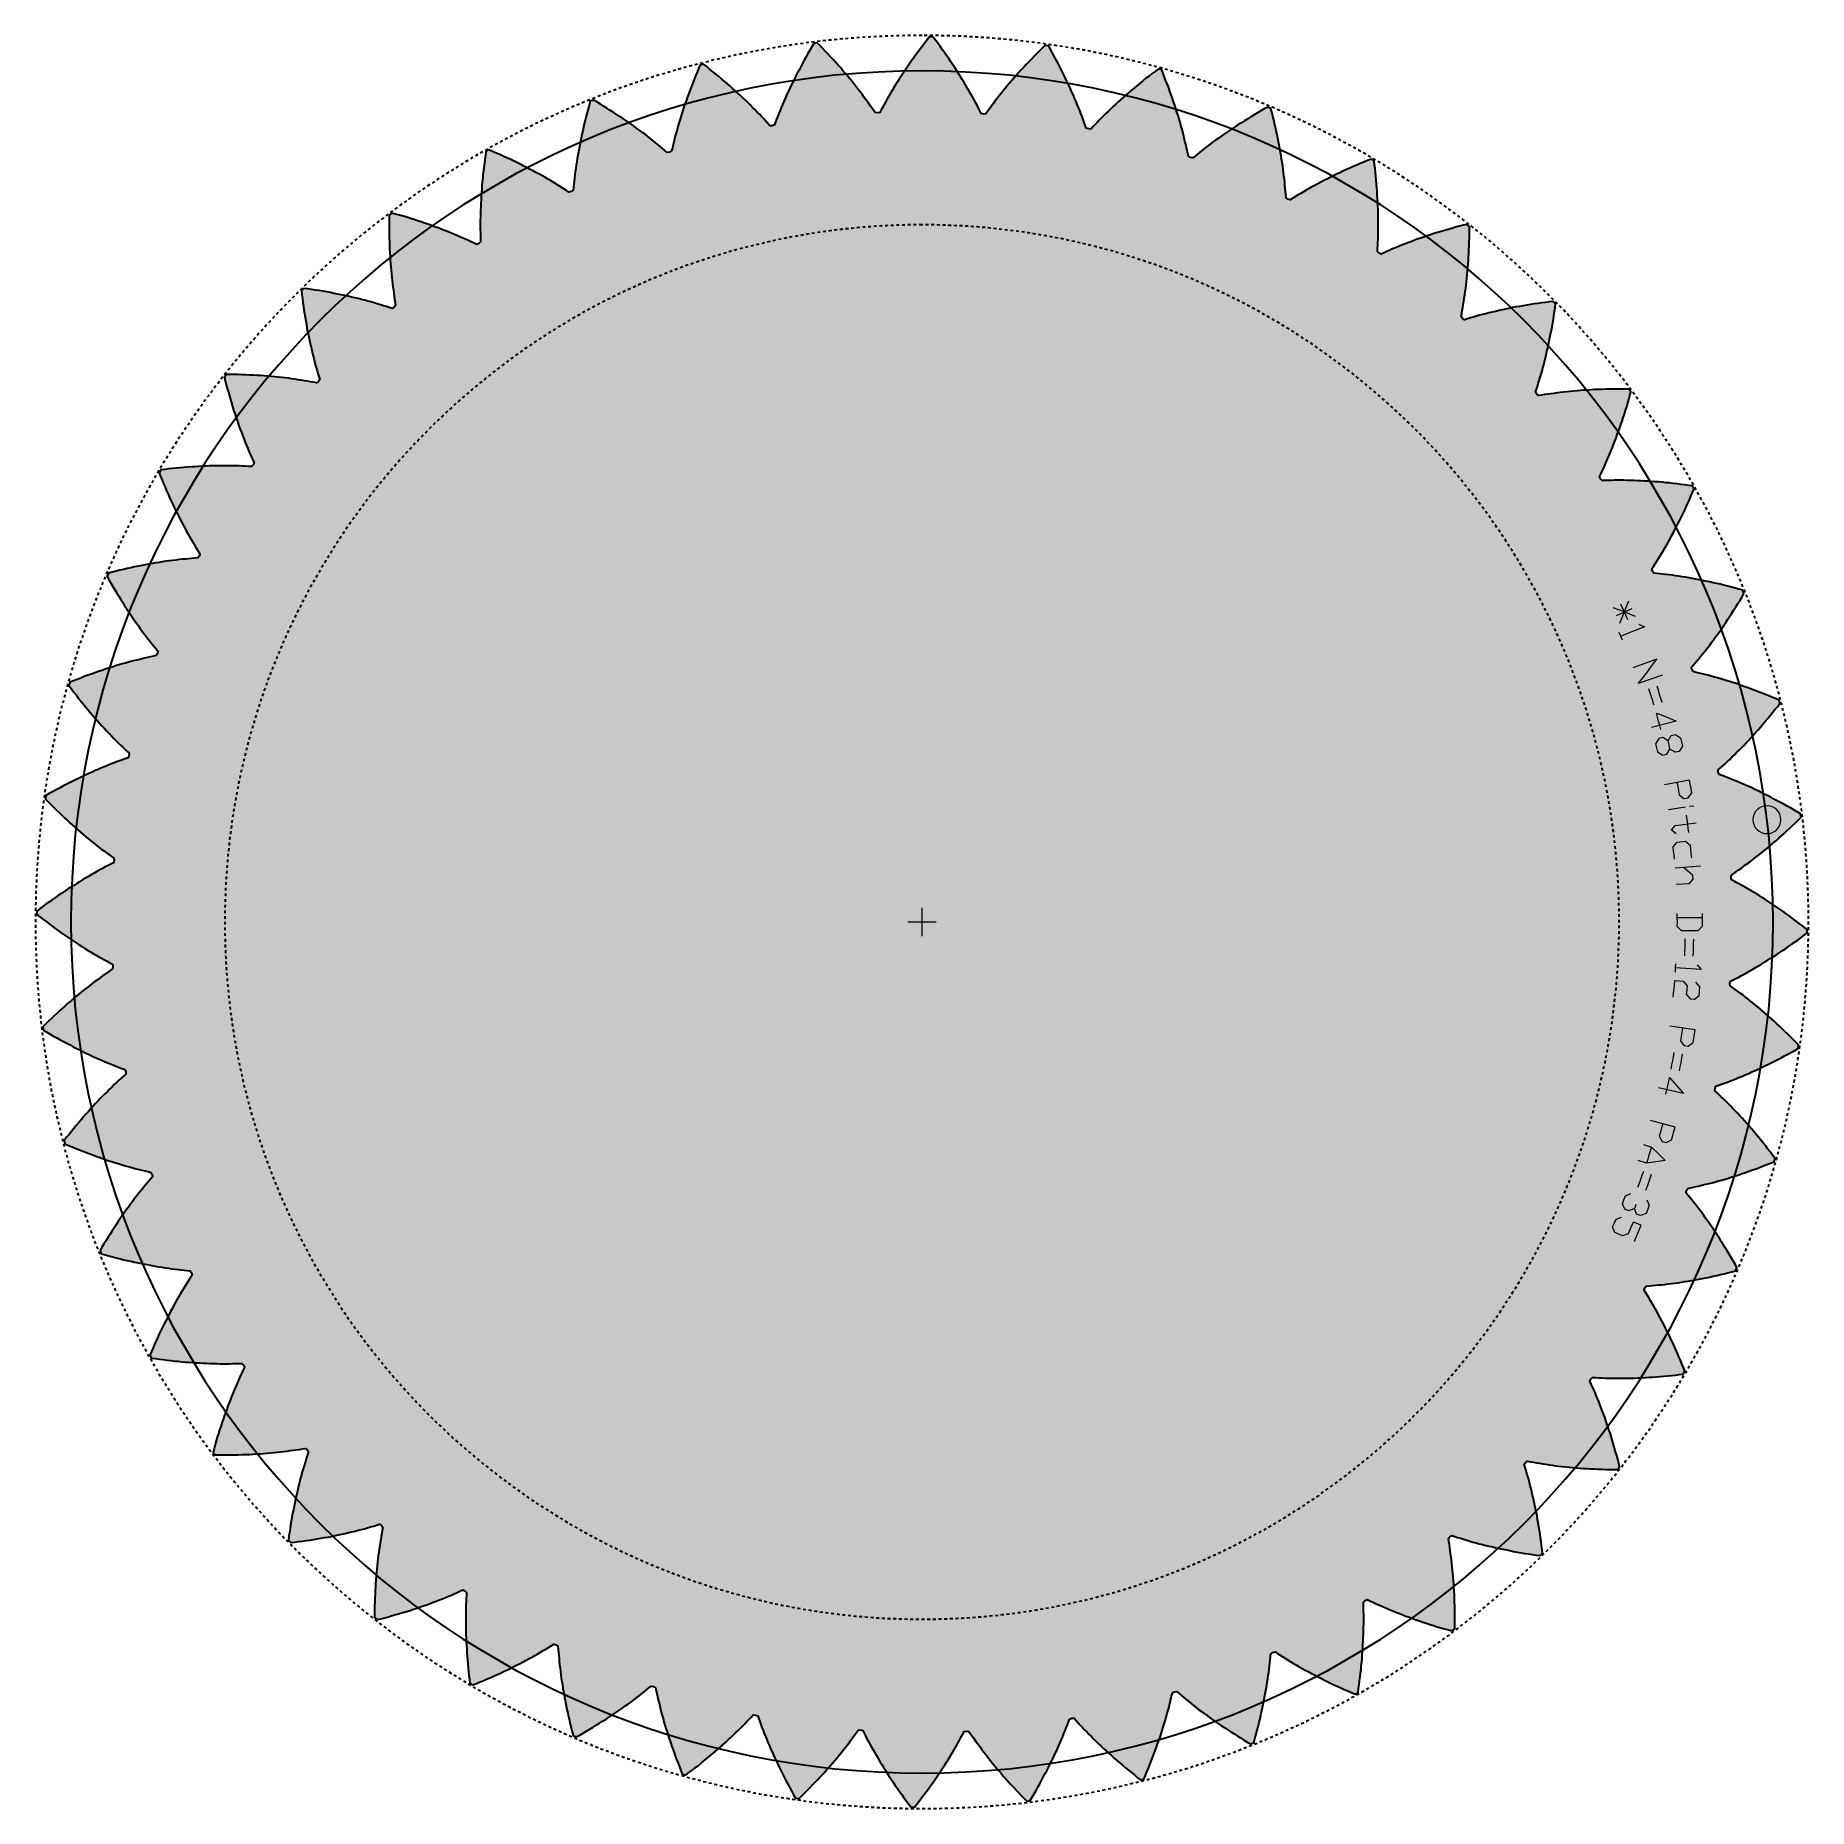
# Model space of a CAD drawing. Header units: inches. Extents: x -944 to 306, y 396 to 1646.
import ezdxf

# ---------------------------------------------------------------- set-up
doc = ezdxf.new("R2010")
doc.units = ezdxf.units.IN
doc.header["$MEASUREMENT"] = 0
doc.linetypes.add('AI-Linetype-1', pattern=[4, 2, -2])
doc.linetypes.add('AI-Linetype-2', pattern=[4, 2, -2])
doc.layers.add('Capa 1', color=7, linetype='Continuous')

# ---------------------------------------------------------------- blocks, each defined once
blk = doc.blocks.new('block 2')
at = {"layer": 'Capa 1', "color": 250, "lineweight": 18, "true_color": 0x444444}
for points in [[(-319.5, 1011.5), (-319.5, 1031.5)], [(-309.5, 1021.5), (-329.5, 1021.5)]]:
    blk.add_lwpolyline(points, dxfattribs=at)
blk = doc.blocks.new('block 4')
at = {"layer": 'Capa 1', "color": 250, "lineweight": 18, "true_color": 0x444444}
for points in [[(183.6, 1236.9), (179.6, 1238.5), (175.7, 1240.1), (171.7, 1241.6), (167.7, 1243.1)], [(170.2, 1237.6), (181.1, 1242.5)], [(172.5, 1232.2), (174.1, 1236.1), (175.7, 1240.1), (177.2, 1244), (178.7, 1248)], [(178, 1234.6), (176.9, 1237.3), (175.7, 1240.1), (174.4, 1242.8), (173.2, 1245.5)], [(174.3, 1220.1), (173.2, 1222.9), (172.1, 1225.6)], [(185.9, 1231.4), (189.8, 1229.7), (173.2, 1222.9)], [(202.6, 1195.4), (185.5, 1189.7), (188.8, 1193.9), (192.1, 1198.2), (195.3, 1202.5), (198.6, 1206.9), (181.6, 1200.8)], [(202.3, 1176.2), (201.4, 1179.1), (200.5, 1182), (199.7, 1184.9), (198.7, 1187.7)], [(196.5, 1174.5), (195.7, 1177.4), (194.8, 1180.2), (193.9, 1183.1), (193, 1185.9)], [(201.3, 1157.2), (200.6, 1160.1), (199.8, 1163), (199, 1165.9), (198.2, 1168.8), (202.9, 1167), (207.5, 1165.1), (212.2, 1163.2), (194.8, 1158.6)], [(206.5, 1149.3), (202.8, 1151.5), (199.9, 1150.8), (197.7, 1147.2), (198.4, 1144.3), (199.1, 1141.4), (202.7, 1139.2), (205.6, 1139.9), (207.8, 1143.4), (207.2, 1146.4), (206.5, 1149.3), (208.6, 1152.9), (211.6, 1153.6), (215.2, 1151.4), (215.9, 1148.4), (216.6, 1145.5), (214.3, 1141.8), (211.4, 1141.2), (207.8, 1143.4)], [(212.7, 1120), (213.3, 1117), (213.8, 1114), (214.3, 1111.1), (217.7, 1108.6), (220.7, 1109.1), (223.2, 1112.6), (222.7, 1115.6), (222.1, 1118.6), (221.6, 1121.6), (203.9, 1118.3)], [(206.8, 1100.9), (218.7, 1102.6)], [(221.6, 1103.1), (224.6, 1103.5)], [(212.1, 1083.7), (208.8, 1086.2), (211.4, 1089.5), (226.3, 1091.5)], [(221.1, 1084.7), (220.7, 1087.7), (220.3, 1090.7), (219.9, 1093.7), (219.5, 1096.7)], [(210.9, 1065.7), (210.7, 1068.6), (210.4, 1071.6), (210.1, 1074.5), (212.8, 1077.8), (218.8, 1078.4), (222, 1075.7), (222.3, 1072.7), (222.6, 1069.7), (222.9, 1066.7)], [(211.4, 1059.8), (229.3, 1061.1)], [(217.3, 1060.2), (220.5, 1057.5), (223.7, 1054.7), (223.9, 1051.6), (221.1, 1048.5), (212.1, 1048)], [(212.7, 1027.4), (212.7, 1024.5), (212.8, 1021.5), (212.7, 1018.5), (215.7, 1015.6), (227.7, 1015.4), (230.7, 1018.5), (230.8, 1021.5), (230.7, 1024.5), (230.7, 1027.6)], [(230.7, 1024.5), (212.7, 1024.5)], [(218.2, 997.6), (218.3, 1000.6), (218.5, 1003.6), (218.5, 1006.6), (218.6, 1009.6)], [(224.2, 997.4), (224.3, 1000.4), (224.5, 1003.4), (224.5, 1006.4), (224.6, 1009.4)], [(211.6, 986.1), (211.8, 989.1), (211.9, 992)], [(226.9, 991.2), (229.7, 988), (211.8, 989.1)], [(210.1, 968.5), (210.4, 971.4), (210.7, 974.4), (210.9, 977.3), (211.2, 980.2), (217.1, 979.8), (219.9, 976.5), (219.6, 973.6), (219.3, 970.6), (222, 967.3), (225, 967), (228.3, 969.7), (228.6, 972.8), (228.8, 975.8), (226.1, 979.1)], [(216.6, 946.7), (216.1, 943.8), (215.7, 940.8), (215.2, 937.8), (217.7, 934.4), (220.7, 933.9), (224.1, 936.5), (224.6, 939.5), (225, 942.5), (225.5, 945.5), (207.7, 948)], [(208.7, 917.7), (209.2, 920.7), (209.8, 923.6), (210.3, 926.5), (210.8, 929.5)], [(214.5, 916.6), (215.1, 919.5), (215.7, 922.5), (216.2, 925.5), (216.7, 928.4)], [(204.9, 900.2), (205.6, 903.1), (206.2, 906), (206.9, 909), (207.5, 911.9), (210.8, 908.1), (214, 904.3), (217.3, 900.5), (199.7, 904.5)], [(202.7, 879.2), (201.9, 876.3), (201.1, 873.4), (200.3, 870.5), (202.3, 866.8), (205.2, 866), (208.9, 868), (209.8, 871), (210.6, 873.9), (211.4, 876.8), (194, 881.6)], [(189.1, 864.6), (194.8, 862.8), (199.7, 858.1), (204.5, 853.4), (197.8, 852.4), (191.2, 851.4), (185.5, 853.3)], [(194.8, 862.8), (193.9, 859.9), (193, 857.1), (192.1, 854.3), (191.2, 851.4)], [(185.2, 834.5), (186.3, 837.3), (187.3, 840.1), (188.3, 843), (189.3, 845.8)], [(190.9, 832.5), (191.9, 835.3), (192.9, 838.1), (193.9, 841), (194.9, 843.8)], [(191.5, 825.7), (193.2, 821.8), (192.1, 819), (191, 816.1), (187.1, 814.5), (184.3, 815.6), (182.7, 819.5), (178.7, 817.9), (176, 819), (174.3, 822.9), (175.4, 825.6), (176.5, 828.4), (180.3, 830)], [(182.7, 796.5), (183.9, 799.3), (185.1, 802.1), (186.3, 804.9), (187.5, 807.7), (182, 810), (180.8, 807.2), (179.6, 804.5), (178.4, 801.7), (174.4, 800.2), (169, 802.6), (167.4, 806.6), (168.6, 809.3), (169.8, 812), (173.7, 813.5)], [(183.8, 822.3), (182.7, 819.5)]]:
    blk.add_lwpolyline(points, dxfattribs=at)
blk = doc.blocks.new('block 3')
at = {"layer": 'Capa 1'}
blk.add_blockref('block 4', (0, 0), dxfattribs=at)
blk = doc.blocks.new('block 5')
at = {"layer": 'Capa 1', "color": 254, "linetype": 'AI-Linetype-1', "lineweight": 35, "true_color": 0xcccccc}
blk.add_open_spline([(-319.5, 1646.5), (25.7, 1646.5), (305.5, 1366.7), (305.5, 1021.5), (305.5, 676.3), (25.7, 396.5), (-319.5, 396.5), (-664.7, 396.5), (-944.5, 676.3), (-944.5, 1021.5), (-944.5, 1366.7), (-664.7, 1646.5), (-319.5, 1646.5)], degree=3, knots=[0, 0, 0, 0, 1, 1, 1, 2, 2, 2, 3, 3, 3, 4, 4, 4, 4], dxfattribs=at)
at = {"layer": 'Capa 1', "color": 1, "lineweight": 35, "true_color": 0xff0000}
blk.add_open_spline([(-319.5, 1621.5), (11.9, 1621.5), (280.5, 1352.9), (280.5, 1021.5), (280.5, 690.1), (11.9, 421.5), (-319.5, 421.5), (-650.9, 421.5), (-919.5, 690.1), (-919.5, 1021.5), (-919.5, 1352.9), (-650.9, 1621.5), (-319.5, 1621.5)], degree=3, knots=[0, 0, 0, 0, 1, 1, 1, 2, 2, 2, 3, 3, 3, 4, 4, 4, 4], dxfattribs=at)
at = {"layer": 'Capa 1', "color": 5, "linetype": 'AI-Linetype-2', "lineweight": 35, "true_color": 0x0000ff}
blk.add_open_spline([(-319.5, 1513), (-48.1, 1513), (172, 1292.9), (172, 1021.5), (172, 750.1), (-48.1, 530), (-319.5, 530), (-590.9, 530), (-811, 750.1), (-811, 1021.5), (-811, 1292.9), (-590.9, 1513), (-319.5, 1513)], degree=3, knots=[0, 0, 0, 0, 1, 1, 1, 2, 2, 2, 3, 3, 3, 4, 4, 4, 4], dxfattribs=at)

msp = doc.modelspace()

# ---------------------------------------------------------------- hatches: boundary and pattern name
at = {"layer": 'Capa 1', "true_color": 0xdddddd}
h = msp.add_hatch(color=254, dxfattribs=at)
h.dxf.hatch_style = 2
h.paths.add_polyline_path([(250.9, 1052.9), (251.1, 1054.5), (252.8, 1055.7), (254.6, 1057), (256.4, 1058.2), (258.2, 1059.5), (260, 1060.8), (261.8, 1062.2), (263.7, 1063.5), (265.5, 1064.9), (267.4, 1066.4), (269.2, 1067.8), (271.1, 1069.3), (273, 1070.8), (274.9, 1072.4), (276.8, 1073.9), (278.7, 1075.5), (280.6, 1077.2), (282.6, 1078.8), (284.5, 1080.5), (286.4, 1082.3), (288.4, 1084), (290.3, 1085.8), (292.3, 1087.7), (294.3, 1089.5), (296.2, 1091.4), (298.2, 1093.3), (300.2, 1095.3), (299.9, 1097.7), (297.5, 1099.1), (295.1, 1100.5), (292.8, 1101.9), (290.4, 1103.2), (288.1, 1104.5), (285.8, 1105.8), (283.4, 1107), (281.1, 1108.2), (278.9, 1109.4), (276.6, 1110.6), (274.3, 1111.7), (272.1, 1112.8), (269.9, 1113.9), (267.7, 1114.9), (265.5, 1116), (263.3, 1117), (261.1, 1117.9), (259, 1118.9), (256.9, 1119.8), (254.7, 1120.7), (252.7, 1121.6), (250.6, 1122.4), (248.5, 1123.2), (246.5, 1124), (244.5, 1124.8), (242.5, 1125.5), (241.9, 1127.1), (241.9, 1128.7), (243.5, 1130.2), (245.1, 1131.6), (246.7, 1133.1), (248.3, 1134.6), (249.9, 1136.1), (251.5, 1137.7), (253.2, 1139.3), (254.8, 1140.9), (256.5, 1142.6), (258.2, 1144.3), (259.8, 1146), (261.5, 1147.7), (263.2, 1149.5), (264.9, 1151.3), (266.5, 1153.2), (268.2, 1155), (269.9, 1156.9), (271.6, 1158.9), (273.3, 1160.9), (275, 1162.9), (276.7, 1164.9), (278.4, 1167), (280.1, 1169.1), (281.8, 1171.2), (283.6, 1173.3), (285.3, 1175.5), (284.7, 1177.9), (282.1, 1179), (279.6, 1180), (277, 1181.1), (274.5, 1182.1), (272.1, 1183.1), (269.6, 1184.1), (267.1, 1185), (264.7, 1185.9), (262.3, 1186.8), (259.9, 1187.6), (257.5, 1188.5), (255.1, 1189.3), (252.8, 1190), (250.4, 1190.8), (248.1, 1191.5), (245.8, 1192.2), (243.6, 1192.9), (241.3, 1193.6), (239.1, 1194.2), (236.9, 1194.8), (234.7, 1195.4), (232.5, 1195.9), (230.4, 1196.5), (228.3, 1197), (226.2, 1197.5), (224.1, 1198), (223.3, 1199.5), (223.1, 1201.1), (224.5, 1202.7), (225.9, 1204.4), (227.3, 1206), (228.7, 1207.7), (230.1, 1209.5), (231.5, 1211.2), (232.9, 1213), (234.3, 1214.9), (235.8, 1216.7), (237.2, 1218.6), (238.6, 1220.5), (240, 1222.5), (241.5, 1224.5), (242.9, 1226.5), (244.3, 1228.5), (245.8, 1230.6), (247.2, 1232.7), (248.6, 1234.9), (250.1, 1237), (251.5, 1239.2), (252.9, 1241.5), (254.3, 1243.8), (255.7, 1246.1), (257.2, 1248.4), (258.6, 1250.8), (260, 1253.2), (259.1, 1255.4), (256.4, 1256.1), (253.8, 1256.9), (251.1, 1257.6), (248.5, 1258.3), (245.9, 1258.9), (243.3, 1259.6), (240.8, 1260.2), (238.2, 1260.7), (235.7, 1261.3), (233.2, 1261.8), (230.7, 1262.3), (228.3, 1262.8), (225.9, 1263.3), (223.5, 1263.7), (221.1, 1264.2), (218.7, 1264.6), (216.4, 1264.9), (214.1, 1265.3), (211.8, 1265.6), (209.5, 1265.9), (207.3, 1266.2), (205, 1266.5), (202.8, 1266.8), (200.7, 1267), (198.5, 1267.2), (196.4, 1267.4), (195.5, 1268.8), (195, 1270.4), (196.2, 1272.2), (197.3, 1274), (198.5, 1275.8), (199.7, 1277.7), (200.8, 1279.6), (202, 1281.5), (203.2, 1283.5), (204.4, 1285.5), (205.5, 1287.5), (206.7, 1289.6), (207.9, 1291.7), (209, 1293.8), (210.2, 1296), (211.3, 1298.1), (212.5, 1300.4), (213.6, 1302.6), (214.8, 1304.9), (215.9, 1307.2), (217.1, 1309.5), (218.2, 1311.9), (219.3, 1314.3), (220.4, 1316.8), (221.5, 1319.2), (222.6, 1321.7), (223.7, 1324.3), (224.8, 1326.8), (223.6, 1328.9), (220.9, 1329.3), (218.1, 1329.7), (215.4, 1330), (212.7, 1330.4), (210.1, 1330.7), (207.4, 1331), (204.8, 1331.2), (202.2, 1331.5), (199.7, 1331.7), (197.1, 1331.9), (194.6, 1332.1), (192.1, 1332.3), (189.6, 1332.4), (187.2, 1332.5), (184.8, 1332.6), (182.4, 1332.7), (180, 1332.8), (177.7, 1332.8), (175.4, 1332.9), (173.1, 1332.9), (170.8, 1332.9), (168.6, 1332.9), (166.4, 1332.8), (164.2, 1332.8), (162, 1332.7), (159.9, 1332.7), (158.8, 1333.9), (158.1, 1335.4), (159, 1337.3), (159.9, 1339.3), (160.9, 1341.2), (161.8, 1343.3), (162.7, 1345.3), (163.6, 1347.4), (164.5, 1349.5), (165.4, 1351.6), (166.3, 1353.8), (167.2, 1356), (168.1, 1358.2), (169, 1360.5), (169.8, 1362.7), (170.7, 1365.1), (171.5, 1367.4), (172.4, 1369.8), (173.2, 1372.2), (174, 1374.6), (174.9, 1377.1), (175.7, 1379.6), (176.5, 1382.1), (177.3, 1384.7), (178, 1387.3), (178.8, 1389.9), (179.5, 1392.6), (180.3, 1395.3), (178.8, 1397.2), (176.1, 1397.2), (173.3, 1397.2), (170.6, 1397.2), (167.9, 1397.2), (165.2, 1397.2), (162.5, 1397.1), (159.9, 1397), (157.3, 1396.9), (154.7, 1396.8), (152.2, 1396.7), (149.7, 1396.5), (147.2, 1396.4), (144.7, 1396.2), (142.3, 1396), (139.9, 1395.8), (137.5, 1395.6), (135.1, 1395.3), (132.8, 1395.1), (130.5, 1394.8), (128.2, 1394.5), (126, 1394.2), (123.8, 1393.9), (121.6, 1393.6), (119.4, 1393.3), (117.3, 1392.9), (115.2, 1392.6), (113.9, 1393.6), (113, 1395), (113.7, 1397.1), (114.4, 1399.1), (115, 1401.2), (115.7, 1403.3), (116.3, 1405.5), (116.9, 1407.6), (117.6, 1409.9), (118.2, 1412.1), (118.8, 1414.3), (119.4, 1416.6), (120, 1419), (120.5, 1421.3), (121.1, 1423.7), (121.7, 1426.1), (122.2, 1428.5), (122.7, 1431), (123.2, 1433.5), (123.7, 1436), (124.2, 1438.6), (124.7, 1441.2), (125.2, 1443.8), (125.6, 1446.4), (126, 1449.1), (126.4, 1451.8), (126.8, 1454.5), (127.2, 1457.3), (125.5, 1459), (122.8, 1458.7), (120, 1458.3), (117.3, 1458), (114.7, 1457.6), (112, 1457.2), (109.4, 1456.8), (106.8, 1456.4), (104.2, 1456), (101.7, 1455.5), (99.2, 1455.1), (96.7, 1454.6), (94.2, 1454.1), (91.8, 1453.6), (89.4, 1453.1), (87.1, 1452.6), (84.7, 1452), (82.4, 1451.5), (80.2, 1450.9), (77.9, 1450.3), (75.7, 1449.8), (73.5, 1449.2), (71.4, 1448.6), (69.2, 1448), (67.1, 1447.4), (65.1, 1446.8), (63, 1446.1), (61.6, 1447), (60.6, 1448.3), (61, 1450.4), (61.4, 1452.5), (61.7, 1454.7), (62.1, 1456.9), (62.5, 1459.1), (62.8, 1461.3), (63.1, 1463.6), (63.5, 1465.9), (63.8, 1468.2), (64.1, 1470.5), (64.3, 1472.9), (64.6, 1475.3), (64.8, 1477.8), (65.1, 1480.2), (65.3, 1482.7), (65.5, 1485.2), (65.7, 1487.8), (65.8, 1490.3), (66, 1492.9), (66.1, 1495.6), (66.2, 1498.2), (66.3, 1500.9), (66.4, 1503.6), (66.5, 1506.3), (66.5, 1509.1), (66.5, 1511.9), (64.6, 1513.3), (61.9, 1512.7), (59.3, 1512), (56.6, 1511.3), (54, 1510.5), (51.4, 1509.8), (48.9, 1509.1), (46.4, 1508.3), (43.9, 1507.6), (41.4, 1506.8), (39, 1506), (36.6, 1505.2), (34.2, 1504.4), (31.9, 1503.6), (29.6, 1502.8), (27.3, 1501.9), (25.1, 1501.1), (22.9, 1500.3), (20.7, 1499.4), (18.5, 1498.6), (16.4, 1497.7), (14.3, 1496.8), (12.3, 1496), (10.2, 1495.1), (8.2, 1494.2), (6.3, 1493.3), (4.3, 1492.4), (2.8, 1493.1), (1.6, 1494.3), (1.7, 1496.4), (1.8, 1498.6), (1.9, 1500.7), (2, 1503), (2.1, 1505.2), (2.1, 1507.5), (2.2, 1509.7), (2.2, 1512.1), (2.2, 1514.4), (2.2, 1516.8), (2.1, 1519.2), (2.1, 1521.6), (2, 1524), (1.9, 1526.5), (1.8, 1529), (1.7, 1531.5), (1.5, 1534.1), (1.3, 1536.6), (1.2, 1539.2), (0.9, 1541.8), (0.7, 1544.5), (0.5, 1547.2), (0.2, 1549.8), (-0.1, 1552.6), (-0.4, 1555.3), (-0.8, 1558.1), (-2.9, 1559.3), (-5.4, 1558.3), (-8, 1557.2), (-10.5, 1556.2), (-13, 1555.1), (-15.5, 1554.1), (-17.9, 1553), (-20.3, 1551.9), (-22.7, 1550.8), (-25, 1549.7), (-27.3, 1548.6), (-29.6, 1547.5), (-31.8, 1546.4), (-34, 1545.3), (-36.2, 1544.2), (-38.3, 1543.1), (-40.5, 1542), (-42.5, 1540.8), (-44.6, 1539.7), (-46.6, 1538.6), (-48.6, 1537.5), (-50.6, 1536.3), (-52.5, 1535.2), (-54.4, 1534.1), (-56.3, 1532.9), (-58.1, 1531.8), (-59.9, 1530.7), (-61.5, 1531.2), (-62.8, 1532.1), (-63, 1534.3), (-63.2, 1536.4), (-63.4, 1538.6), (-63.6, 1540.8), (-63.8, 1543), (-64, 1545.3), (-64.3, 1547.6), (-64.6, 1549.8), (-64.9, 1552.2), (-65.2, 1554.5), (-65.6, 1556.9), (-66, 1559.3), (-66.3, 1561.7), (-66.8, 1564.1), (-67.2, 1566.6), (-67.7, 1569.1), (-68.1, 1571.6), (-68.6, 1574.1), (-69.2, 1576.6), (-69.7, 1579.2), (-70.3, 1581.8), (-70.9, 1584.4), (-71.5, 1587), (-72.2, 1589.7), (-72.9, 1592.4), (-73.6, 1595.1), (-75.8, 1596), (-78.2, 1594.7), (-80.6, 1593.3), (-83, 1591.9), (-85.3, 1590.6), (-87.6, 1589.2), (-89.9, 1587.8), (-92.1, 1586.4), (-94.3, 1585), (-96.5, 1583.7), (-98.6, 1582.3), (-100.7, 1580.9), (-102.8, 1579.5), (-104.8, 1578.1), (-106.9, 1576.7), (-108.8, 1575.3), (-110.8, 1573.9), (-112.7, 1572.6), (-114.6, 1571.2), (-116.4, 1569.8), (-118.3, 1568.4), (-120.1, 1567), (-121.8, 1565.7), (-123.6, 1564.3), (-125.3, 1562.9), (-127, 1561.5), (-128.6, 1560.2), (-130.2, 1560.5), (-131.7, 1561.3), (-132.1, 1563.4), (-132.6, 1565.5), (-133, 1567.6), (-133.5, 1569.8), (-134.1, 1571.9), (-134.6, 1574.1), (-135.2, 1576.4), (-135.7, 1578.6), (-136.4, 1580.9), (-137, 1583.1), (-137.6, 1585.4), (-138.3, 1587.8), (-139, 1590.1), (-139.8, 1592.5), (-140.5, 1594.9), (-141.3, 1597.3), (-142.1, 1599.7), (-142.9, 1602.1), (-143.8, 1604.6), (-144.7, 1607), (-145.6, 1609.5), (-146.5, 1612), (-147.5, 1614.6), (-148.5, 1617.1), (-149.5, 1619.7), (-150.5, 1622.3), (-152.8, 1622.9), (-155.1, 1621.2), (-157.3, 1619.6), (-159.4, 1617.9), (-161.6, 1616.3), (-163.7, 1614.6), (-165.7, 1612.9), (-167.8, 1611.3), (-169.8, 1609.6), (-171.8, 1608), (-173.7, 1606.3), (-175.6, 1604.7), (-177.5, 1603), (-179.3, 1601.4), (-181.1, 1599.7), (-182.9, 1598.1), (-184.7, 1596.5), (-186.4, 1594.8), (-188.1, 1593.2), (-189.8, 1591.6), (-191.4, 1590), (-193, 1588.4), (-194.6, 1586.8), (-196.1, 1585.2), (-197.6, 1583.6), (-199.1, 1582.1), (-200.5, 1580.5), (-202.2, 1580.6), (-203.7, 1581.2), (-204.4, 1583.2), (-205.2, 1585.2), (-205.9, 1587.3), (-206.7, 1589.3), (-207.5, 1591.4), (-208.3, 1593.5), (-209.2, 1595.7), (-210, 1597.8), (-210.9, 1600), (-211.9, 1602.2), (-212.8, 1604.4), (-213.8, 1606.6), (-214.8, 1608.8), (-215.8, 1611.1), (-216.9, 1613.3), (-218, 1615.6), (-219.1, 1617.9), (-220.2, 1620.2), (-221.4, 1622.5), (-222.6, 1624.9), (-223.8, 1627.2), (-225.1, 1629.6), (-226.3, 1632), (-227.7, 1634.4), (-229, 1636.8), (-230.4, 1639.2), (-232.8, 1639.5), (-234.8, 1637.6), (-236.7, 1635.6), (-238.6, 1633.7), (-240.5, 1631.8), (-242.4, 1629.9), (-244.2, 1627.9), (-246.1, 1626), (-247.8, 1624.1), (-249.6, 1622.2), (-251.3, 1620.3), (-252.9, 1618.4), (-254.6, 1616.6), (-256.2, 1614.7), (-257.8, 1612.8), (-259.4, 1611), (-260.9, 1609.1), (-262.4, 1607.3), (-263.8, 1605.5), (-265.3, 1603.7), (-266.7, 1601.9), (-268.1, 1600.1), (-269.4, 1598.3), (-270.7, 1596.5), (-272, 1594.7), (-273.3, 1593), (-274.5, 1591.2), (-276.2, 1591.1), (-277.8, 1591.5), (-278.7, 1593.4), (-279.7, 1595.3), (-280.7, 1597.3), (-281.8, 1599.2), (-282.8, 1601.2), (-283.9, 1603.2), (-285.1, 1605.2), (-286.2, 1607.2), (-287.4, 1609.2), (-288.6, 1611.2), (-289.8, 1613.3), (-291.1, 1615.4), (-292.3, 1617.4), (-293.7, 1619.5), (-295, 1621.6), (-296.4, 1623.8), (-297.8, 1625.9), (-299.2, 1628), (-300.7, 1630.2), (-302.2, 1632.3), (-303.7, 1634.5), (-305.2, 1636.7), (-306.8, 1638.9), (-308.4, 1641.1), (-310.1, 1643.3), (-311.8, 1645.5), (-314.2, 1645.6), (-315.9, 1643.4), (-317.6, 1641.2), (-319.2, 1639), (-320.9, 1636.9), (-322.5, 1634.7), (-324, 1632.6), (-325.6, 1630.4), (-327.1, 1628.3), (-328.6, 1626.2), (-330, 1624.1), (-331.4, 1622), (-332.8, 1619.9), (-334.2, 1617.9), (-335.5, 1615.8), (-336.8, 1613.8), (-338.1, 1611.8), (-339.3, 1609.7), (-340.5, 1607.7), (-341.7, 1605.8), (-342.9, 1603.8), (-344, 1601.8), (-345.1, 1599.9), (-346.2, 1597.9), (-347.2, 1596), (-348.3, 1594.1), (-349.3, 1592.2), (-350.9, 1591.9), (-352.5, 1592.1), (-353.7, 1593.8), (-355, 1595.6), (-356.2, 1597.4), (-357.5, 1599.2), (-358.8, 1601), (-360.2, 1602.8), (-361.5, 1604.7), (-362.9, 1606.5), (-364.4, 1608.4), (-365.8, 1610.2), (-367.3, 1612.1), (-368.8, 1614), (-370.4, 1615.9), (-371.9, 1617.8), (-373.5, 1619.7), (-375.2, 1621.6), (-376.8, 1623.6), (-378.5, 1625.5), (-380.3, 1627.4), (-382, 1629.4), (-383.8, 1631.3), (-385.7, 1633.3), (-387.5, 1635.3), (-389.4, 1637.2), (-391.3, 1639.2), (-393.3, 1641.2), (-395.7, 1640.9), (-397.1, 1638.5), (-398.5, 1636.1), (-399.9, 1633.8), (-401.2, 1631.4), (-402.5, 1629.1), (-403.8, 1626.8), (-405, 1624.4), (-406.2, 1622.1), (-407.4, 1619.9), (-408.6, 1617.6), (-409.7, 1615.3), (-410.8, 1613.1), (-411.9, 1610.9), (-412.9, 1608.7), (-414, 1606.5), (-415, 1604.3), (-415.9, 1602.1), (-416.9, 1600), (-417.8, 1597.9), (-418.7, 1595.7), (-419.6, 1593.7), (-420.4, 1591.6), (-421.2, 1589.5), (-422, 1587.5), (-422.8, 1585.5), (-423.5, 1583.5), (-425.1, 1582.9), (-426.7, 1582.9), (-428.2, 1584.5), (-429.6, 1586.1), (-431.1, 1587.7), (-432.6, 1589.3), (-434.1, 1590.9), (-435.7, 1592.5), (-437.3, 1594.2), (-438.9, 1595.8), (-440.6, 1597.5), (-442.3, 1599.2), (-444, 1600.8), (-445.7, 1602.5), (-447.5, 1604.2), (-449.3, 1605.9), (-451.2, 1607.5), (-453, 1609.2), (-454.9, 1610.9), (-456.9, 1612.6), (-458.9, 1614.3), (-460.9, 1616), (-462.9, 1617.7), (-465, 1619.4), (-467.1, 1621.1), (-469.2, 1622.8), (-471.3, 1624.6), (-473.5, 1626.3), (-475.9, 1625.7), (-477, 1623.1), (-478, 1620.6), (-479.1, 1618), (-480.1, 1615.5), (-481.1, 1613.1), (-482.1, 1610.6), (-483, 1608.1), (-483.9, 1605.7), (-484.8, 1603.3), (-485.6, 1600.9), (-486.5, 1598.5), (-487.3, 1596.1), (-488, 1593.8), (-488.8, 1591.4), (-489.5, 1589.1), (-490.2, 1586.8), (-490.9, 1584.6), (-491.6, 1582.3), (-492.2, 1580.1), (-492.8, 1577.9), (-493.4, 1575.7), (-493.9, 1573.5), (-494.5, 1571.4), (-495, 1569.3), (-495.5, 1567.2), (-496, 1565.1), (-497.5, 1564.3), (-499.1, 1564.1), (-500.7, 1565.5), (-502.4, 1566.9), (-504, 1568.3), (-505.7, 1569.7), (-507.5, 1571.1), (-509.2, 1572.5), (-511, 1573.9), (-512.9, 1575.3), (-514.7, 1576.8), (-516.6, 1578.2), (-518.5, 1579.6), (-520.5, 1581), (-522.5, 1582.5), (-524.5, 1583.9), (-526.5, 1585.3), (-528.6, 1586.8), (-530.7, 1588.2), (-532.9, 1589.6), (-535, 1591.1), (-537.2, 1592.5), (-539.5, 1593.9), (-541.8, 1595.3), (-544.1, 1596.7), (-546.4, 1598.2), (-548.8, 1599.6), (-551.2, 1601), (-553.4, 1600.1), (-554.1, 1597.4), (-554.9, 1594.8), (-555.6, 1592.1), (-556.3, 1589.5), (-556.9, 1586.9), (-557.6, 1584.3), (-558.2, 1581.8), (-558.7, 1579.2), (-559.3, 1576.7), (-559.8, 1574.2), (-560.3, 1571.7), (-560.8, 1569.3), (-561.3, 1566.9), (-561.7, 1564.5), (-562.2, 1562.1), (-562.6, 1559.7), (-562.9, 1557.4), (-563.3, 1555.1), (-563.6, 1552.8), (-563.9, 1550.5), (-564.2, 1548.3), (-564.5, 1546), (-564.8, 1543.8), (-565, 1541.7), (-565.2, 1539.5), (-565.4, 1537.4), (-566.8, 1536.5), (-568.4, 1536), (-570.2, 1537.2), (-572, 1538.3), (-573.8, 1539.5), (-575.7, 1540.7), (-577.6, 1541.8), (-579.5, 1543), (-581.5, 1544.2), (-583.5, 1545.4), (-585.5, 1546.5), (-587.6, 1547.7), (-589.7, 1548.9), (-591.8, 1550), (-594, 1551.2), (-596.1, 1552.3), (-598.4, 1553.5), (-600.6, 1554.6), (-602.9, 1555.8), (-605.2, 1556.9), (-607.5, 1558.1), (-609.9, 1559.2), (-612.3, 1560.3), (-614.8, 1561.4), (-617.2, 1562.5), (-619.7, 1563.6), (-622.3, 1564.7), (-624.8, 1565.8), (-626.9, 1564.6), (-627.3, 1561.9), (-627.7, 1559.1), (-628, 1556.4), (-628.4, 1553.7), (-628.7, 1551.1), (-629, 1548.4), (-629.2, 1545.8), (-629.5, 1543.2), (-629.7, 1540.7), (-629.9, 1538.1), (-630.1, 1535.6), (-630.3, 1533.1), (-630.4, 1530.6), (-630.5, 1528.2), (-630.6, 1525.8), (-630.7, 1523.4), (-630.8, 1521), (-630.8, 1518.7), (-630.9, 1516.4), (-630.9, 1514.1), (-630.9, 1511.8), (-630.9, 1509.6), (-630.8, 1507.4), (-630.8, 1505.2), (-630.7, 1503), (-630.7, 1500.9), (-631.9, 1499.8), (-633.4, 1499.1), (-635.3, 1500), (-637.3, 1500.9), (-639.3, 1501.9), (-641.3, 1502.8), (-643.3, 1503.7), (-645.4, 1504.6), (-647.5, 1505.5), (-649.6, 1506.4), (-651.8, 1507.3), (-654, 1508.2), (-656.2, 1509.1), (-658.5, 1510), (-660.7, 1510.8), (-663.1, 1511.7), (-665.4, 1512.5), (-667.8, 1513.4), (-670.2, 1514.2), (-672.6, 1515), (-675.1, 1515.9), (-677.6, 1516.7), (-680.1, 1517.5), (-682.7, 1518.3), (-685.3, 1519), (-687.9, 1519.8), (-690.6, 1520.5), (-693.3, 1521.3), (-695.2, 1519.8), (-695.2, 1517.1), (-695.2, 1514.3), (-695.2, 1511.6), (-695.2, 1508.9), (-695.2, 1506.2), (-695.1, 1503.5), (-695, 1500.9), (-694.9, 1498.3), (-694.8, 1495.7), (-694.7, 1493.2), (-694.5, 1490.7), (-694.4, 1488.2), (-694.2, 1485.7), (-694, 1483.3), (-693.8, 1480.9), (-693.6, 1478.5), (-693.3, 1476.1), (-693.1, 1473.8), (-692.8, 1471.5), (-692.5, 1469.2), (-692.2, 1467), (-691.9, 1464.8), (-691.6, 1462.6), (-691.3, 1460.4), (-690.9, 1458.3), (-690.6, 1456.2), (-691.6, 1454.9), (-693, 1454), (-695.1, 1454.7), (-697.1, 1455.4), (-699.2, 1456), (-701.3, 1456.7), (-703.5, 1457.3), (-705.6, 1457.9), (-707.9, 1458.6), (-710.1, 1459.2), (-712.3, 1459.8), (-714.6, 1460.4), (-717, 1461), (-719.3, 1461.5), (-721.7, 1462.1), (-724.1, 1462.7), (-726.5, 1463.2), (-729, 1463.7), (-731.5, 1464.2), (-734, 1464.7), (-736.6, 1465.2), (-739.2, 1465.7), (-741.8, 1466.2), (-744.4, 1466.6), (-747.1, 1467), (-749.8, 1467.4), (-752.5, 1467.8), (-755.3, 1468.2), (-757, 1466.5), (-756.7, 1463.8), (-756.3, 1461), (-756, 1458.3), (-755.6, 1455.7), (-755.2, 1453), (-754.8, 1450.4), (-754.4, 1447.8), (-754, 1445.2), (-753.5, 1442.7), (-753.1, 1440.2), (-752.6, 1437.7), (-752.1, 1435.2), (-751.6, 1432.8), (-751.1, 1430.4), (-750.6, 1428.1), (-750, 1425.7), (-749.5, 1423.4), (-748.9, 1421.2), (-748.3, 1418.9), (-747.8, 1416.7), (-747.2, 1414.5), (-746.6, 1412.4), (-746, 1410.2), (-745.4, 1408.1), (-744.8, 1406.1), (-744.1, 1404), (-745, 1402.6), (-746.3, 1401.6), (-748.4, 1402), (-750.5, 1402.4), (-752.7, 1402.7), (-754.9, 1403.1), (-757.1, 1403.5), (-759.3, 1403.8), (-761.6, 1404.1), (-763.9, 1404.5), (-766.2, 1404.8), (-768.5, 1405.1), (-770.9, 1405.3), (-773.3, 1405.6), (-775.8, 1405.8), (-778.2, 1406.1), (-780.7, 1406.3), (-783.2, 1406.5), (-785.8, 1406.7), (-788.3, 1406.8), (-790.9, 1407), (-793.6, 1407.1), (-796.2, 1407.2), (-798.9, 1407.3), (-801.6, 1407.4), (-804.3, 1407.5), (-807.1, 1407.5), (-809.9, 1407.5), (-811.3, 1405.6), (-810.7, 1402.9), (-810, 1400.3), (-809.3, 1397.6), (-808.5, 1395), (-807.8, 1392.4), (-807.1, 1389.9), (-806.3, 1387.4), (-805.6, 1384.9), (-804.8, 1382.4), (-804, 1380), (-803.2, 1377.6), (-802.4, 1375.2), (-801.6, 1372.9), (-800.8, 1370.6), (-799.9, 1368.3), (-799.1, 1366.1), (-798.3, 1363.9), (-797.4, 1361.7), (-796.6, 1359.5), (-795.7, 1357.4), (-794.8, 1355.3), (-794, 1353.3), (-793.1, 1351.2), (-792.2, 1349.2), (-791.3, 1347.3), (-790.4, 1345.3), (-791.1, 1343.8), (-792.3, 1342.6), (-794.4, 1342.7), (-796.6, 1342.8), (-798.7, 1342.9), (-801, 1343), (-803.2, 1343.1), (-805.5, 1343.1), (-807.7, 1343.2), (-810.1, 1343.2), (-812.4, 1343.2), (-814.8, 1343.2), (-817.2, 1343.1), (-819.6, 1343.1), (-822, 1343), (-824.5, 1342.9), (-827, 1342.8), (-829.5, 1342.7), (-832.1, 1342.5), (-834.6, 1342.3), (-837.2, 1342.1), (-839.8, 1341.9), (-842.5, 1341.7), (-845.2, 1341.5), (-847.8, 1341.2), (-850.6, 1340.9), (-853.3, 1340.6), (-856.1, 1340.2), (-857.3, 1338.1), (-856.3, 1335.6), (-855.2, 1333), (-854.2, 1330.5), (-853.1, 1328), (-852.1, 1325.5), (-851, 1323.1), (-849.9, 1320.7), (-848.8, 1318.3), (-847.7, 1316), (-846.6, 1313.7), (-845.5, 1311.4), (-844.4, 1309.2), (-843.3, 1307), (-842.2, 1304.8), (-841.1, 1302.7), (-840, 1300.5), (-838.8, 1298.5), (-837.7, 1296.4), (-836.6, 1294.4), (-835.5, 1292.4), (-834.3, 1290.4), (-833.2, 1288.5), (-832.1, 1286.6), (-830.9, 1284.7), (-829.8, 1282.9), (-828.7, 1281.1), (-829.2, 1279.5), (-830.1, 1278.2), (-832.3, 1278), (-834.4, 1277.8), (-836.6, 1277.6), (-838.8, 1277.4), (-841, 1277.2), (-843.3, 1277), (-845.6, 1276.7), (-847.8, 1276.4), (-850.2, 1276.1), (-852.5, 1275.8), (-854.9, 1275.4), (-857.3, 1275), (-859.7, 1274.7), (-862.1, 1274.2), (-864.6, 1273.8), (-867.1, 1273.3), (-869.6, 1272.9), (-872.1, 1272.4), (-874.6, 1271.8), (-877.2, 1271.3), (-879.8, 1270.7), (-882.4, 1270.1), (-885, 1269.5), (-887.7, 1268.8), (-890.4, 1268.1), (-893.1, 1267.4), (-894, 1265.2), (-892.7, 1262.8), (-891.3, 1260.4), (-889.9, 1258), (-888.6, 1255.7), (-887.2, 1253.4), (-885.8, 1251.1), (-884.4, 1248.9), (-883, 1246.7), (-881.7, 1244.5), (-880.3, 1242.4), (-878.9, 1240.3), (-877.5, 1238.2), (-876.1, 1236.2), (-874.7, 1234.1), (-873.3, 1232.2), (-871.9, 1230.2), (-870.6, 1228.3), (-869.2, 1226.4), (-867.8, 1224.6), (-866.4, 1222.7), (-865, 1220.9), (-863.7, 1219.2), (-862.3, 1217.4), (-860.9, 1215.7), (-859.5, 1214), (-858.2, 1212.4), (-858.5, 1210.8), (-859.3, 1209.3), (-861.4, 1208.9), (-863.5, 1208.4), (-865.6, 1208), (-867.8, 1207.5), (-869.9, 1206.9), (-872.1, 1206.4), (-874.4, 1205.8), (-876.6, 1205.3), (-878.9, 1204.6), (-881.1, 1204), (-883.4, 1203.4), (-885.8, 1202.7), (-888.1, 1202), (-890.5, 1201.2), (-892.9, 1200.5), (-895.3, 1199.7), (-897.7, 1198.9), (-900.1, 1198.1), (-902.6, 1197.2), (-905, 1196.3), (-907.5, 1195.4), (-910.1, 1194.5), (-912.6, 1193.5), (-915.1, 1192.5), (-917.7, 1191.5), (-920.3, 1190.5), (-920.9, 1188.2), (-919.2, 1185.9), (-917.6, 1183.7), (-915.9, 1181.6), (-914.3, 1179.4), (-912.6, 1177.3), (-910.9, 1175.3), (-909.3, 1173.2), (-907.6, 1171.2), (-906, 1169.2), (-904.3, 1167.3), (-902.7, 1165.4), (-901, 1163.5), (-899.4, 1161.7), (-897.7, 1159.9), (-896.1, 1158.1), (-894.5, 1156.3), (-892.8, 1154.6), (-891.2, 1152.9), (-889.6, 1151.2), (-888, 1149.6), (-886.4, 1148), (-884.8, 1146.4), (-883.2, 1144.9), (-881.6, 1143.4), (-880.1, 1141.9), (-878.5, 1140.5), (-878.6, 1138.8), (-879.2, 1137.3), (-881.2, 1136.6), (-883.2, 1135.8), (-885.3, 1135.1), (-887.3, 1134.3), (-889.4, 1133.5), (-891.5, 1132.7), (-893.7, 1131.8), (-895.8, 1131), (-898, 1130.1), (-900.2, 1129.1), (-902.4, 1128.2), (-904.6, 1127.2), (-906.8, 1126.2), (-909.1, 1125.2), (-911.3, 1124.1), (-913.6, 1123), (-915.9, 1121.9), (-918.2, 1120.8), (-920.5, 1119.6), (-922.9, 1118.4), (-925.2, 1117.2), (-927.6, 1115.9), (-930, 1114.7), (-932.4, 1113.3), (-934.8, 1112), (-937.2, 1110.6), (-937.5, 1108.2), (-935.6, 1106.2), (-933.6, 1104.3), (-931.7, 1102.4), (-929.8, 1100.5), (-927.9, 1098.6), (-925.9, 1096.8), (-924, 1094.9), (-922.1, 1093.2), (-920.2, 1091.4), (-918.3, 1089.7), (-916.4, 1088.1), (-914.6, 1086.4), (-912.7, 1084.8), (-910.8, 1083.2), (-909, 1081.6), (-907.1, 1080.1), (-905.3, 1078.6), (-903.5, 1077.2), (-901.7, 1075.7), (-899.9, 1074.3), (-898.1, 1072.9), (-896.3, 1071.6), (-894.5, 1070.3), (-892.7, 1069), (-891, 1067.7), (-889.2, 1066.5), (-889.1, 1064.8), (-889.5, 1063.2), (-891.4, 1062.3), (-893.3, 1061.3), (-895.3, 1060.3), (-897.2, 1059.2), (-899.2, 1058.2), (-901.2, 1057.1), (-903.2, 1055.9), (-905.2, 1054.8), (-907.2, 1053.6), (-909.2, 1052.4), (-911.3, 1051.2), (-913.4, 1049.9), (-915.4, 1048.7), (-917.5, 1047.3), (-919.6, 1046), (-921.8, 1044.6), (-923.9, 1043.2), (-926, 1041.8), (-928.2, 1040.3), (-930.3, 1038.8), (-932.5, 1037.3), (-934.7, 1035.8), (-936.9, 1034.2), (-939.1, 1032.6), (-941.3, 1030.9), (-943.5, 1029.2), (-943.6, 1026.8), (-941.4, 1025.1), (-939.2, 1023.4), (-937, 1021.8), (-934.9, 1020.1), (-932.7, 1018.5), (-930.6, 1017), (-928.4, 1015.4), (-926.3, 1013.9), (-924.2, 1012.4), (-922.1, 1011), (-920, 1009.6), (-917.9, 1008.2), (-915.9, 1006.8), (-913.8, 1005.5), (-911.8, 1004.2), (-909.8, 1002.9), (-907.7, 1001.7), (-905.7, 1000.5), (-903.8, 999.3), (-901.8, 998.1), (-899.8, 997), (-897.9, 995.9), (-895.9, 994.8), (-894, 993.8), (-892.1, 992.7), (-890.2, 991.7), (-889.9, 990.1), (-890.1, 988.5), (-891.8, 987.3), (-893.6, 986), (-895.4, 984.8), (-897.2, 983.5), (-899, 982.2), (-900.8, 980.8), (-902.7, 979.5), (-904.5, 978.1), (-906.4, 976.6), (-908.2, 975.2), (-910.1, 973.7), (-912, 972.2), (-913.9, 970.6), (-915.8, 969.1), (-917.7, 967.5), (-919.6, 965.8), (-921.6, 964.2), (-923.5, 962.5), (-925.4, 960.7), (-927.4, 959), (-929.3, 957.2), (-931.3, 955.3), (-933.3, 953.5), (-935.2, 951.6), (-937.2, 949.7), (-939.2, 947.7), (-938.9, 945.3), (-936.5, 943.9), (-934.1, 942.5), (-931.8, 941.1), (-929.4, 939.8), (-927.1, 938.5), (-924.8, 937.2), (-922.4, 936), (-920.1, 934.8), (-917.9, 933.6), (-915.6, 932.4), (-913.3, 931.3), (-911.1, 930.2), (-908.9, 929.1), (-906.7, 928.1), (-904.5, 927), (-902.3, 926), (-900.1, 925.1), (-898, 924.1), (-895.9, 923.2), (-893.7, 922.3), (-891.7, 921.4), (-889.6, 920.6), (-887.5, 919.8), (-885.5, 919), (-883.5, 918.2), (-881.5, 917.5), (-880.9, 915.9), (-880.9, 914.3), (-882.5, 912.8), (-884.1, 911.4), (-885.7, 909.9), (-887.3, 908.4), (-888.9, 906.9), (-890.5, 905.3), (-892.2, 903.7), (-893.8, 902.1), (-895.5, 900.4), (-897.2, 898.7), (-898.8, 897), (-900.5, 895.3), (-902.2, 893.5), (-903.9, 891.7), (-905.5, 889.8), (-907.2, 888), (-908.9, 886.1), (-910.6, 884.1), (-912.3, 882.1), (-914, 880.1), (-915.7, 878.1), (-917.4, 876), (-919.1, 873.9), (-920.8, 871.8), (-922.6, 869.7), (-924.3, 867.5), (-923.7, 865.1), (-921.1, 864), (-918.6, 863), (-916, 861.9), (-913.5, 860.9), (-911.1, 859.9), (-908.6, 858.9), (-906.1, 858), (-903.7, 857.1), (-901.3, 856.2), (-898.9, 855.4), (-896.5, 854.5), (-894.1, 853.7), (-891.8, 853), (-889.4, 852.2), (-887.1, 851.5), (-884.8, 850.8), (-882.6, 850.1), (-880.3, 849.4), (-878.1, 848.8), (-875.9, 848.2), (-873.7, 847.6), (-871.5, 847.1), (-869.4, 846.5), (-867.3, 846), (-865.2, 845.5), (-863.1, 845), (-862.3, 843.5), (-862.1, 841.9), (-863.5, 840.3), (-864.9, 838.6), (-866.3, 837), (-867.7, 835.3), (-869.1, 833.5), (-870.5, 831.8), (-871.9, 830), (-873.3, 828.1), (-874.8, 826.3), (-876.2, 824.4), (-877.6, 822.5), (-879, 820.5), (-880.5, 818.5), (-881.9, 816.5), (-883.3, 814.5), (-884.8, 812.4), (-886.2, 810.3), (-887.6, 808.1), (-889.1, 806), (-890.5, 803.8), (-891.9, 801.5), (-893.3, 799.2), (-894.7, 796.9), (-896.2, 794.6), (-897.6, 792.2), (-899, 789.8), (-898.1, 787.6), (-895.4, 786.9), (-892.8, 786.1), (-890.1, 785.4), (-887.5, 784.7), (-884.9, 784.1), (-882.3, 783.4), (-879.8, 782.8), (-877.2, 782.3), (-874.7, 781.7), (-872.2, 781.2), (-869.7, 780.7), (-867.3, 780.2), (-864.9, 779.7), (-862.5, 779.3), (-860.1, 778.8), (-857.7, 778.4), (-855.4, 778.1), (-853.1, 777.7), (-850.8, 777.4), (-848.5, 777.1), (-846.3, 776.8), (-844, 776.5), (-841.8, 776.2), (-839.7, 776), (-837.5, 775.8), (-835.4, 775.6), (-834.5, 774.2), (-834, 772.6), (-835.2, 770.8), (-836.3, 769), (-837.5, 767.2), (-838.7, 765.3), (-839.8, 763.4), (-841, 761.5), (-842.2, 759.5), (-843.4, 757.5), (-844.5, 755.5), (-845.7, 753.4), (-846.9, 751.3), (-848, 749.2), (-849.2, 747), (-850.3, 744.9), (-851.5, 742.6), (-852.6, 740.4), (-853.8, 738.1), (-854.9, 735.8), (-856.1, 733.5), (-857.2, 731.1), (-858.3, 728.7), (-859.4, 726.2), (-860.5, 723.8), (-861.6, 721.3), (-862.7, 718.7), (-863.8, 716.2), (-862.6, 714.1), (-859.9, 713.7), (-857.1, 713.3), (-854.4, 713), (-851.7, 712.6), (-849.1, 712.3), (-846.4, 712), (-843.8, 711.8), (-841.2, 711.5), (-838.7, 711.3), (-836.1, 711.1), (-833.6, 710.9), (-831.1, 710.7), (-828.6, 710.6), (-826.2, 710.5), (-823.8, 710.4), (-821.4, 710.3), (-819, 710.2), (-816.7, 710.2), (-814.4, 710.1), (-812.1, 710.1), (-809.8, 710.1), (-807.6, 710.1), (-805.4, 710.2), (-803.2, 710.2), (-801, 710.3), (-798.9, 710.3), (-797.8, 709.1), (-797.1, 707.6), (-798, 705.7), (-798.9, 703.7), (-799.9, 701.7), (-800.8, 699.7), (-801.7, 697.7), (-802.6, 695.6), (-803.5, 693.5), (-804.4, 691.4), (-805.3, 689.2), (-806.2, 687), (-807.1, 684.8), (-808, 682.5), (-808.8, 680.3), (-809.7, 677.9), (-810.5, 675.6), (-811.4, 673.2), (-812.2, 670.8), (-813, 668.4), (-813.9, 665.9), (-814.7, 663.4), (-815.5, 660.9), (-816.3, 658.3), (-817, 655.7), (-817.8, 653.1), (-818.5, 650.4), (-819.3, 647.7), (-817.8, 645.8), (-815.1, 645.8), (-812.3, 645.8), (-809.6, 645.8), (-806.9, 645.8), (-804.2, 645.8), (-801.5, 645.9), (-798.9, 646), (-796.3, 646.1), (-793.7, 646.2), (-791.2, 646.3), (-788.7, 646.5), (-786.2, 646.6), (-783.7, 646.8), (-781.3, 647), (-778.9, 647.2), (-776.5, 647.4), (-774.1, 647.7), (-771.8, 647.9), (-769.5, 648.2), (-767.2, 648.5), (-765, 648.8), (-762.8, 649.1), (-760.6, 649.4), (-758.4, 649.7), (-756.3, 650.1), (-754.2, 650.4), (-752.9, 649.4), (-752, 648), (-752.7, 645.9), (-753.4, 643.9), (-754, 641.8), (-754.7, 639.7), (-755.3, 637.5), (-755.9, 635.4), (-756.6, 633.1), (-757.2, 630.9), (-757.8, 628.7), (-758.4, 626.4), (-759, 624), (-759.5, 621.7), (-760.1, 619.3), (-760.7, 616.9), (-761.2, 614.5), (-761.7, 612), (-762.2, 609.5), (-762.7, 607), (-763.2, 604.4), (-763.7, 601.8), (-764.2, 599.2), (-764.6, 596.6), (-765, 593.9), (-765.4, 591.2), (-765.8, 588.5), (-766.2, 585.7), (-764.5, 584), (-761.8, 584.3), (-759, 584.7), (-756.3, 585), (-753.7, 585.4), (-751, 585.8), (-748.4, 586.2), (-745.8, 586.6), (-743.2, 587), (-740.7, 587.5), (-738.2, 587.9), (-735.7, 588.4), (-733.2, 588.9), (-730.8, 589.4), (-728.4, 589.9), (-726.1, 590.4), (-723.7, 591), (-721.4, 591.5), (-719.2, 592.1), (-716.9, 592.7), (-714.7, 593.2), (-712.5, 593.8), (-710.4, 594.4), (-708.2, 595), (-706.1, 595.6), (-704.1, 596.2), (-702, 596.9), (-700.6, 596), (-699.6, 594.7), (-700, 592.6), (-700.4, 590.5), (-700.7, 588.3), (-701.1, 586.1), (-701.5, 583.9), (-701.8, 581.7), (-702.1, 579.4), (-702.5, 577.1), (-702.8, 574.8), (-703.1, 572.5), (-703.3, 570.1), (-703.6, 567.7), (-703.8, 565.2), (-704.1, 562.8), (-704.3, 560.3), (-704.5, 557.8), (-704.7, 555.2), (-704.8, 552.7), (-705, 550.1), (-705.1, 547.4), (-705.2, 544.8), (-705.3, 542.1), (-705.4, 539.4), (-705.5, 536.7), (-705.5, 533.9), (-705.5, 531.1), (-703.6, 529.7), (-700.9, 530.3), (-698.3, 531), (-695.6, 531.7), (-693, 532.5), (-690.4, 533.2), (-687.9, 533.9), (-685.4, 534.7), (-682.9, 535.4), (-680.4, 536.2), (-678, 537), (-675.6, 537.8), (-673.2, 538.6), (-670.9, 539.4), (-668.6, 540.2), (-666.3, 541.1), (-664.1, 541.9), (-661.9, 542.7), (-659.7, 543.6), (-657.5, 544.4), (-655.4, 545.3), (-653.3, 546.2), (-651.3, 547), (-649.2, 547.9), (-647.2, 548.8), (-645.3, 549.7), (-643.3, 550.6), (-641.8, 549.9), (-640.6, 548.7), (-640.7, 546.6), (-640.8, 544.4), (-640.9, 542.3), (-641, 540), (-641.1, 537.8), (-641.1, 535.5), (-641.2, 533.3), (-641.2, 530.9), (-641.2, 528.6), (-641.2, 526.2), (-641.1, 523.8), (-641.1, 521.4), (-641, 519), (-640.9, 516.5), (-640.8, 514), (-640.7, 511.5), (-640.5, 508.9), (-640.3, 506.4), (-640.1, 503.8), (-639.9, 501.2), (-639.7, 498.5), (-639.4, 495.8), (-639.2, 493.2), (-638.9, 490.4), (-638.6, 487.7), (-638.2, 484.9), (-636.1, 483.7), (-633.6, 484.7), (-631, 485.8), (-628.5, 486.8), (-626, 487.9), (-623.5, 488.9), (-621.1, 490), (-618.7, 491.1), (-616.3, 492.2), (-614, 493.3), (-611.7, 494.4), (-609.4, 495.5), (-607.2, 496.6), (-605, 497.7), (-602.8, 498.8), (-600.7, 499.9), (-598.5, 501), (-596.5, 502.2), (-594.4, 503.3), (-592.4, 504.4), (-590.4, 505.5), (-588.4, 506.7), (-586.5, 507.8), (-584.6, 508.9), (-582.7, 510.1), (-580.9, 511.2), (-579.1, 512.3), (-577.5, 511.8), (-576.2, 510.9), (-576, 508.7), (-575.8, 506.6), (-575.6, 504.4), (-575.4, 502.2), (-575.2, 500), (-575, 497.7), (-574.7, 495.4), (-574.4, 493.2), (-574.1, 490.8), (-573.8, 488.5), (-573.4, 486.1), (-573, 483.7), (-572.7, 481.3), (-572.2, 478.9), (-571.8, 476.4), (-571.3, 473.9), (-570.9, 471.4), (-570.4, 468.9), (-569.8, 466.4), (-569.3, 463.8), (-568.7, 461.2), (-568.1, 458.6), (-567.5, 456), (-566.8, 453.3), (-566.1, 450.6), (-565.4, 447.9), (-563.2, 447), (-560.8, 448.3), (-558.4, 449.7), (-556, 451.1), (-553.7, 452.4), (-551.4, 453.8), (-549.1, 455.2), (-546.9, 456.6), (-544.7, 458), (-542.5, 459.3), (-540.4, 460.7), (-538.3, 462.1), (-536.2, 463.5), (-534.2, 464.9), (-532.1, 466.3), (-530.2, 467.7), (-528.2, 469.1), (-526.3, 470.4), (-524.4, 471.8), (-522.6, 473.2), (-520.7, 474.6), (-518.9, 476), (-517.2, 477.3), (-515.4, 478.7), (-513.7, 480.1), (-512, 481.5), (-510.4, 482.8), (-508.8, 482.5), (-507.3, 481.7), (-506.9, 479.6), (-506.4, 477.5), (-506, 475.4), (-505.5, 473.2), (-504.9, 471.1), (-504.4, 468.9), (-503.8, 466.6), (-503.3, 464.4), (-502.6, 462.1), (-502, 459.9), (-501.4, 457.6), (-500.7, 455.2), (-500, 452.9), (-499.2, 450.5), (-498.5, 448.1), (-497.7, 445.7), (-496.9, 443.3), (-496.1, 440.9), (-495.2, 438.4), (-494.3, 436), (-493.4, 433.5), (-492.5, 431), (-491.5, 428.4), (-490.5, 425.9), (-489.5, 423.3), (-488.5, 420.7), (-486.2, 420.1), (-483.9, 421.8), (-481.7, 423.4), (-479.6, 425.1), (-477.4, 426.7), (-475.3, 428.4), (-473.3, 430.1), (-471.2, 431.7), (-469.2, 433.4), (-467.2, 435), (-465.3, 436.7), (-463.4, 438.3), (-461.5, 440), (-459.7, 441.6), (-457.9, 443.3), (-456.1, 444.9), (-454.3, 446.5), (-452.6, 448.2), (-450.9, 449.8), (-449.2, 451.4), (-447.6, 453), (-446, 454.6), (-444.4, 456.2), (-442.9, 457.8), (-441.4, 459.4), (-439.9, 460.9), (-438.5, 462.5), (-436.8, 462.4), (-435.3, 461.8), (-434.6, 459.8), (-433.8, 457.8), (-433.1, 455.7), (-432.3, 453.7), (-431.5, 451.6), (-430.7, 449.5), (-429.8, 447.3), (-429, 445.2), (-428.1, 443), (-427.1, 440.8), (-426.2, 438.6), (-425.2, 436.4), (-424.2, 434.2), (-423.2, 432), (-422.1, 429.7), (-421, 427.4), (-419.9, 425.1), (-418.8, 422.8), (-417.6, 420.5), (-416.4, 418.1), (-415.2, 415.8), (-413.9, 413.4), (-412.7, 411), (-411.3, 408.6), (-410, 406.2), (-408.6, 403.8), (-406.2, 403.5), (-404.2, 405.4), (-402.3, 407.4), (-400.4, 409.3), (-398.5, 411.2), (-396.6, 413.1), (-394.8, 415.1), (-392.9, 417), (-391.2, 418.9), (-389.4, 420.8), (-387.7, 422.7), (-386.1, 424.6), (-384.4, 426.4), (-382.8, 428.3), (-381.2, 430.2), (-379.6, 432), (-378.1, 433.9), (-376.6, 435.7), (-375.2, 437.5), (-373.7, 439.3), (-372.3, 441.1), (-370.9, 442.9), (-369.6, 444.7), (-368.3, 446.5), (-367, 448.3), (-365.7, 450), (-364.5, 451.8), (-362.8, 451.9), (-361.2, 451.5), (-360.3, 449.6), (-359.3, 447.7), (-358.3, 445.7), (-357.2, 443.8), (-356.2, 441.8), (-355.1, 439.8), (-353.9, 437.8), (-352.8, 435.8), (-351.6, 433.8), (-350.4, 431.8), (-349.2, 429.7), (-347.9, 427.6), (-346.7, 425.6), (-345.3, 423.5), (-344, 421.4), (-342.6, 419.2), (-341.2, 417.1), (-339.8, 415), (-338.3, 412.8), (-336.8, 410.7), (-335.3, 408.5), (-333.8, 406.3), (-332.2, 404.1), (-330.6, 401.9), (-328.9, 399.7), (-327.2, 397.5), (-324.8, 397.4), (-323.1, 399.6), (-321.4, 401.8), (-319.8, 404), (-318.1, 406.1), (-316.5, 408.3), (-315, 410.4), (-313.4, 412.6), (-311.9, 414.7), (-310.4, 416.8), (-309, 418.9), (-307.6, 421), (-306.2, 423), (-304.8, 425.1), (-303.5, 427.2), (-302.2, 429.2), (-300.9, 431.2), (-299.7, 433.3), (-298.5, 435.3), (-297.3, 437.2), (-296.1, 439.2), (-295, 441.2), (-293.9, 443.1), (-292.8, 445.1), (-291.8, 447), (-290.7, 448.9), (-289.7, 450.8), (-288.1, 451.1), (-286.5, 450.9), (-285.3, 449.2), (-284, 447.4), (-282.8, 445.6), (-281.5, 443.8), (-280.2, 442), (-278.8, 440.2), (-277.5, 438.3), (-276.1, 436.5), (-274.6, 434.6), (-273.2, 432.8), (-271.7, 430.9), (-270.2, 429), (-268.6, 427.1), (-267.1, 425.2), (-265.5, 423.3), (-263.8, 421.4), (-262.2, 419.4), (-260.5, 417.5), (-258.7, 415.6), (-257, 413.6), (-255.2, 411.7), (-253.3, 409.7), (-251.5, 407.7), (-249.6, 405.8), (-247.7, 403.8), (-245.7, 401.8), (-243.3, 402.1), (-241.9, 404.5), (-240.5, 406.9), (-239.1, 409.2), (-237.8, 411.6), (-236.5, 413.9), (-235.2, 416.2), (-234, 418.6), (-232.8, 420.9), (-231.6, 423.1), (-230.4, 425.4), (-229.3, 427.7), (-228.2, 429.9), (-227.1, 432.1), (-226.1, 434.3), (-225, 436.5), (-224, 438.7), (-223.1, 440.9), (-222.1, 443), (-221.2, 445.1), (-220.3, 447.3), (-219.4, 449.3), (-218.6, 451.4), (-217.8, 453.5), (-217, 455.5), (-216.2, 457.5), (-215.5, 459.5), (-213.9, 460.1), (-212.3, 460.1), (-210.8, 458.5), (-209.4, 456.9), (-207.9, 455.3), (-206.4, 453.7), (-204.9, 452.1), (-203.3, 450.5), (-201.7, 448.8), (-200.1, 447.2), (-198.4, 445.5), (-196.7, 443.8), (-195, 442.2), (-193.3, 440.5), (-191.5, 438.8), (-189.7, 437.1), (-187.8, 435.5), (-186, 433.8), (-184.1, 432.1), (-182.1, 430.4), (-180.1, 428.7), (-178.1, 427), (-176.1, 425.3), (-174, 423.6), (-171.9, 421.9), (-169.8, 420.2), (-167.7, 418.4), (-165.5, 416.7), (-163.1, 417.3), (-162, 419.9), (-161, 422.4), (-159.9, 425), (-158.9, 427.5), (-157.9, 429.9), (-156.9, 432.4), (-156, 434.9), (-155.1, 437.3), (-154.2, 439.7), (-153.4, 442.1), (-152.5, 444.5), (-151.7, 446.9), (-151, 449.2), (-150.2, 451.6), (-149.5, 453.9), (-148.8, 456.2), (-148.1, 458.4), (-147.4, 460.7), (-146.8, 462.9), (-146.2, 465.1), (-145.6, 467.3), (-145.1, 469.5), (-144.5, 471.6), (-144, 473.7), (-143.5, 475.8), (-143, 477.9), (-141.5, 478.7), (-139.9, 478.9), (-138.3, 477.5), (-136.6, 476.1), (-135, 474.7), (-133.3, 473.3), (-131.5, 471.9), (-129.8, 470.5), (-128, 469.1), (-126.1, 467.7), (-124.3, 466.2), (-122.4, 464.8), (-120.5, 463.4), (-118.5, 462), (-116.5, 460.5), (-114.5, 459.1), (-112.5, 457.7), (-110.4, 456.2), (-108.3, 454.8), (-106.1, 453.4), (-104, 451.9), (-101.8, 450.5), (-99.5, 449.1), (-97.2, 447.7), (-94.9, 446.3), (-92.6, 444.8), (-90.2, 443.4), (-87.8, 442), (-85.6, 442.9), (-84.9, 445.6), (-84.1, 448.2), (-83.4, 450.9), (-82.7, 453.5), (-82.1, 456.1), (-81.4, 458.7), (-80.8, 461.2), (-80.3, 463.8), (-79.7, 466.3), (-79.2, 468.8), (-78.7, 471.3), (-78.2, 473.7), (-77.7, 476.1), (-77.3, 478.5), (-76.8, 480.9), (-76.4, 483.3), (-76.1, 485.6), (-75.7, 487.9), (-75.4, 490.2), (-75.1, 492.5), (-74.8, 494.7), (-74.5, 497), (-74.2, 499.2), (-74, 501.3), (-73.8, 503.5), (-73.6, 505.6), (-72.2, 506.5), (-70.6, 507), (-68.8, 505.8), (-67, 504.7), (-65.2, 503.5), (-63.3, 502.3), (-61.4, 501.2), (-59.5, 500), (-57.5, 498.8), (-55.5, 497.6), (-53.5, 496.5), (-51.4, 495.3), (-49.3, 494.1), (-47.2, 493), (-45, 491.8), (-42.9, 490.7), (-40.6, 489.5), (-38.4, 488.4), (-36.1, 487.2), (-33.8, 486.1), (-31.5, 484.9), (-29.1, 483.8), (-26.7, 482.7), (-24.2, 481.6), (-21.8, 480.5), (-19.3, 479.4), (-16.7, 478.3), (-14.2, 477.2), (-12.1, 478.4), (-11.7, 481.1), (-11.3, 483.9), (-11, 486.6), (-10.6, 489.3), (-10.3, 491.9), (-10, 494.6), (-9.8, 497.2), (-9.5, 499.8), (-9.3, 502.3), (-9.1, 504.9), (-8.9, 507.4), (-8.7, 509.9), (-8.6, 512.4), (-8.5, 514.8), (-8.4, 517.2), (-8.3, 519.6), (-8.2, 522), (-8.2, 524.3), (-8.1, 526.6), (-8.1, 528.9), (-8.1, 531.2), (-8.1, 533.4), (-8.2, 535.6), (-8.2, 537.8), (-8.3, 540), (-8.3, 542.1), (-7.1, 543.2), (-5.6, 543.9), (-3.7, 543), (-1.7, 542.1), (0.2, 541.1), (2.3, 540.2), (4.3, 539.3), (6.4, 538.4), (8.5, 537.5), (10.6, 536.6), (12.8, 535.7), (15, 534.8), (17.2, 533.9), (19.5, 533), (21.7, 532.2), (24.1, 531.3), (26.4, 530.5), (28.8, 529.6), (31.2, 528.8), (33.6, 528), (36.1, 527.1), (38.6, 526.3), (41.1, 525.5), (43.7, 524.7), (46.3, 524), (48.9, 523.2), (51.6, 522.5), (54.3, 521.7), (56.2, 523.2), (56.2, 525.9), (56.2, 528.7), (56.2, 531.4), (56.2, 534.1), (56.2, 536.8), (56.1, 539.5), (56, 542.1), (55.9, 544.7), (55.8, 547.3), (55.7, 549.8), (55.5, 552.3), (55.4, 554.8), (55.2, 557.3), (55, 559.7), (54.8, 562.1), (54.6, 564.5), (54.3, 566.9), (54.1, 569.2), (53.8, 571.5), (53.5, 573.8), (53.2, 576), (52.9, 578.2), (52.6, 580.4), (52.3, 582.6), (51.9, 584.7), (51.6, 586.8), (52.6, 588.1), (54, 589), (56.1, 588.3), (58.1, 587.6), (60.2, 587), (62.3, 586.3), (64.5, 585.7), (66.6, 585.1), (68.9, 584.4), (71.1, 583.8), (73.3, 583.2), (75.6, 582.6), (78, 582), (80.3, 581.5), (82.7, 580.9), (85.1, 580.3), (87.5, 579.8), (90, 579.3), (92.5, 578.8), (95, 578.3), (97.6, 577.8), (100.2, 577.3), (102.8, 576.8), (105.4, 576.4), (108.1, 576), (110.8, 575.6), (113.5, 575.2), (116.3, 574.8), (118, 576.5), (117.7, 579.2), (117.3, 582), (117, 584.7), (116.6, 587.3), (116.2, 590), (115.8, 592.6), (115.4, 595.2), (115, 597.8), (114.5, 600.3), (114.1, 602.8), (113.6, 605.3), (113.1, 607.8), (112.6, 610.2), (112.1, 612.6), (111.6, 614.9), (111, 617.3), (110.5, 619.6), (109.9, 621.8), (109.3, 624.1), (108.8, 626.3), (108.2, 628.5), (107.6, 630.6), (107, 632.8), (106.4, 634.9), (105.8, 636.9), (105.1, 639), (106, 640.4), (107.3, 641.4), (109.4, 641), (111.5, 640.6), (113.7, 640.3), (115.9, 639.9), (118.1, 639.5), (120.3, 639.2), (122.6, 638.9), (124.9, 638.5), (127.2, 638.2), (129.5, 637.9), (131.9, 637.7), (134.3, 637.4), (136.8, 637.2), (139.2, 636.9), (141.7, 636.7), (144.2, 636.5), (146.8, 636.3), (149.3, 636.2), (151.9, 636), (154.6, 635.9), (157.2, 635.8), (159.9, 635.7), (162.6, 635.6), (165.3, 635.5), (168.1, 635.5), (170.9, 635.5), (172.3, 637.4), (171.7, 640.1), (171, 642.7), (170.3, 645.4), (169.5, 648), (168.8, 650.6), (168.1, 653.1), (167.3, 655.6), (166.6, 658.1), (165.8, 660.6), (165, 663), (164.2, 665.4), (163.4, 667.8), (162.6, 670.1), (161.8, 672.4), (160.9, 674.7), (160.1, 676.9), (159.3, 679.1), (158.4, 681.3), (157.6, 683.5), (156.7, 685.6), (155.8, 687.7), (155, 689.7), (154.1, 691.8), (153.2, 693.8), (152.3, 695.7), (151.4, 697.7), (152.1, 699.2), (153.3, 700.4), (155.4, 700.3), (157.6, 700.2), (159.7, 700.1), (162, 700), (164.2, 699.9), (166.5, 699.9), (168.7, 699.8), (171.1, 699.8), (173.4, 699.8), (175.8, 699.8), (178.2, 699.9), (180.6, 699.9), (183, 700), (185.5, 700.1), (188, 700.2), (190.5, 700.3), (193.1, 700.5), (195.6, 700.7), (198.2, 700.9), (200.8, 701.1), (203.5, 701.3), (206.2, 701.6), (208.8, 701.8), (211.6, 702.1), (214.3, 702.4), (217.1, 702.8), (218.3, 704.9), (217.3, 707.4), (216.2, 710), (215.2, 712.5), (214.1, 715), (213.1, 717.5), (212, 719.9), (210.9, 722.3), (209.8, 724.7), (208.7, 727), (207.6, 729.3), (206.5, 731.6), (205.4, 733.8), (204.3, 736), (203.2, 738.2), (202.1, 740.3), (201, 742.5), (199.8, 744.5), (198.7, 746.6), (197.6, 748.6), (196.5, 750.6), (195.3, 752.6), (194.2, 754.5), (193.1, 756.4), (191.9, 758.3), (190.8, 760.1), (189.7, 761.9), (190.2, 763.5), (191.1, 764.8), (193.3, 765), (195.4, 765.2), (197.6, 765.4), (199.8, 765.6), (202, 765.8), (204.3, 766), (206.6, 766.3), (208.8, 766.6), (211.2, 766.9), (213.5, 767.2), (215.9, 767.6), (218.3, 768), (220.7, 768.3), (223.1, 768.8), (225.6, 769.2), (228.1, 769.7), (230.6, 770.1), (233.1, 770.6), (235.6, 771.2), (238.2, 771.7), (240.8, 772.3), (243.4, 772.9), (246, 773.5), (248.7, 774.2), (251.4, 774.9), (254.1, 775.6), (255, 777.8), (253.7, 780.2), (252.3, 782.6), (250.9, 785), (249.6, 787.3), (248.2, 789.6), (246.8, 791.9), (245.4, 794.1), (244, 796.3), (242.7, 798.5), (241.3, 800.6), (239.9, 802.7), (238.5, 804.8), (237.1, 806.8), (235.7, 808.9), (234.3, 810.8), (232.9, 812.8), (231.6, 814.7), (230.2, 816.6), (228.8, 818.4), (227.4, 820.3), (226, 822.1), (224.7, 823.8), (223.3, 825.6), (221.9, 827.3), (220.5, 829), (219.2, 830.6), (219.5, 832.2), (220.3, 833.7), (222.4, 834.1), (224.5, 834.6), (226.6, 835), (228.8, 835.5), (230.9, 836.1), (233.1, 836.6), (235.4, 837.2), (237.6, 837.7), (239.9, 838.4), (242.1, 839), (244.4, 839.6), (246.8, 840.3), (249.1, 841), (251.5, 841.8), (253.9, 842.5), (256.3, 843.3), (258.7, 844.1), (261.1, 844.9), (263.6, 845.8), (266, 846.7), (268.5, 847.6), (271, 848.5), (273.6, 849.5), (276.1, 850.5), (278.7, 851.5), (281.3, 852.5), (281.9, 854.8), (280.2, 857.1), (278.6, 859.3), (276.9, 861.4), (275.3, 863.6), (273.6, 865.7), (271.9, 867.7), (270.3, 869.8), (268.6, 871.8), (267, 873.8), (265.3, 875.7), (263.7, 877.6), (262, 879.5), (260.4, 881.3), (258.7, 883.1), (257.1, 884.9), (255.5, 886.7), (253.8, 888.4), (252.2, 890.1), (250.6, 891.8), (249, 893.4), (247.4, 895), (245.8, 896.6), (244.2, 898.1), (242.6, 899.6), (241.1, 901.1), (239.5, 902.5), (239.6, 904.2), (240.2, 905.7), (242.2, 906.4), (244.2, 907.2), (246.3, 907.9), (248.3, 908.7), (250.4, 909.5), (252.5, 910.3), (254.7, 911.2), (256.8, 912), (259, 912.9), (261.2, 913.9), (263.4, 914.8), (265.6, 915.8), (267.8, 916.8), (270, 917.8), (272.3, 918.9), (274.6, 920), (276.9, 921.1), (279.2, 922.2), (281.5, 923.4), (283.9, 924.6), (286.2, 925.8), (288.6, 927.1), (291, 928.3), (293.4, 929.7), (295.8, 931), (298.2, 932.4), (298.5, 934.8), (296.6, 936.8), (294.6, 938.7), (292.7, 940.6), (290.8, 942.5), (288.9, 944.4), (286.9, 946.2), (285, 948.1), (283.1, 949.8), (281.2, 951.6), (279.3, 953.3), (277.4, 954.9), (275.6, 956.6), (273.7, 958.2), (271.8, 959.8), (270, 961.4), (268.1, 962.9), (266.3, 964.4), (264.5, 965.8), (262.7, 967.3), (260.9, 968.7), (259.1, 970.1), (257.3, 971.4), (255.5, 972.7), (253.7, 974), (252, 975.3), (250.2, 976.5), (250.1, 978.2), (250.5, 979.8), (252.4, 980.7), (254.3, 981.7), (256.3, 982.7), (258.2, 983.8), (260.2, 984.8), (262.2, 985.9), (264.2, 987.1), (266.2, 988.2), (268.2, 989.4), (270.2, 990.6), (272.3, 991.8), (274.4, 993.1), (276.4, 994.3), (278.5, 995.7), (280.6, 997), (282.8, 998.4), (284.9, 999.8), (287, 1001.2), (289.2, 1002.7), (291.3, 1004.2), (293.5, 1005.7), (295.7, 1007.2), (297.9, 1008.8), (300.1, 1010.4), (302.3, 1012.1), (304.5, 1013.8), (304.6, 1016.2), (302.4, 1017.9), (300.2, 1019.6), (298, 1021.2), (295.9, 1022.9), (293.7, 1024.5), (291.6, 1026), (289.4, 1027.6), (287.3, 1029.1), (285.2, 1030.6), (283.1, 1032), (281, 1033.4), (279, 1034.8), (276.9, 1036.2), (274.8, 1037.5), (272.8, 1038.8), (270.8, 1040.1), (268.7, 1041.3), (266.7, 1042.5), (264.8, 1043.7), (262.8, 1044.9), (260.8, 1046), (258.9, 1047.1), (256.9, 1048.2), (255, 1049.2), (253.1, 1050.3), (251.2, 1051.3)])
at = {"layer": 'Capa 1', "true_color": 0xcc0000}
h = msp.add_hatch(color=12, dxfattribs=at)
h.dxf.hatch_style = 2
edge = h.paths.add_edge_path()
edge.add_spline(control_points=[(276.2, 1103.4), (281.6, 1103.4), (286, 1099), (286, 1093.6), (286, 1088.2), (281.6, 1083.8), (276.2, 1083.8), (270.7, 1083.8), (266.3, 1088.2), (266.3, 1093.6), (266.3, 1099), (270.7, 1103.4), (276.2, 1103.4)], knot_values=[0, 0, 0, 0, 1, 1, 1, 2, 2, 2, 3, 3, 3, 4, 4, 4, 4], degree=3, periodic=1)

# ---------------------------------------------------------------- linework, layer by layer
at = {"layer": 'Capa 1', "color": 250, "lineweight": 35, "true_color": 0x444444}
msp.add_lwpolyline([(250.9, 1052.9), (251.1, 1054.5), (252.8, 1055.7), (254.6, 1057), (256.4, 1058.2), (258.2, 1059.5), (260, 1060.8), (261.8, 1062.2), (263.7, 1063.5), (265.5, 1064.9), (267.4, 1066.4), (269.2, 1067.8), (271.1, 1069.3), (273, 1070.8), (274.9, 1072.4), (276.8, 1073.9), (278.7, 1075.5), (280.6, 1077.2), (282.6, 1078.8), (284.5, 1080.5), (286.4, 1082.3), (288.4, 1084), (290.3, 1085.8), (292.3, 1087.7), (294.3, 1089.5), (296.2, 1091.4), (298.2, 1093.3), (300.2, 1095.3), (299.9, 1097.7), (297.5, 1099.1), (295.1, 1100.5), (292.8, 1101.9), (290.4, 1103.2), (288.1, 1104.5), (285.8, 1105.8), (283.4, 1107), (281.1, 1108.2), (278.9, 1109.4), (276.6, 1110.6), (274.3, 1111.7), (272.1, 1112.8), (269.9, 1113.9), (267.7, 1114.9), (265.5, 1116), (263.3, 1117), (261.1, 1117.9), (259, 1118.9), (256.9, 1119.8), (254.7, 1120.7), (252.7, 1121.6), (250.6, 1122.4), (248.5, 1123.2), (246.5, 1124), (244.5, 1124.8), (242.5, 1125.5), (241.9, 1127.1), (241.9, 1127.1), (241.9, 1128.7), (243.5, 1130.2), (245.1, 1131.6), (246.7, 1133.1), (248.3, 1134.6), (249.9, 1136.1), (251.5, 1137.7), (253.2, 1139.3), (254.8, 1140.9), (256.5, 1142.6), (258.2, 1144.3), (259.8, 1146), (261.5, 1147.7), (263.2, 1149.5), (264.9, 1151.3), (266.5, 1153.2), (268.2, 1155), (269.9, 1156.9), (271.6, 1158.9), (273.3, 1160.9), (275, 1162.9), (276.7, 1164.9), (278.4, 1167), (280.1, 1169.1), (281.8, 1171.2), (283.6, 1173.3), (285.3, 1175.5), (284.7, 1177.9), (282.1, 1179), (279.6, 1180), (277, 1181.1), (274.5, 1182.1), (272.1, 1183.1), (269.6, 1184.1), (267.1, 1185), (264.7, 1185.9), (262.3, 1186.8), (259.9, 1187.6), (257.5, 1188.5), (255.1, 1189.3), (252.8, 1190), (250.4, 1190.8), (248.1, 1191.5), (245.8, 1192.2), (243.6, 1192.9), (241.3, 1193.6), (239.1, 1194.2), (236.9, 1194.8), (234.7, 1195.4), (232.5, 1195.9), (230.4, 1196.5), (228.3, 1197), (226.2, 1197.5), (224.1, 1198), (223.3, 1199.5), (223.3, 1199.5), (223.1, 1201.1), (224.5, 1202.7), (225.9, 1204.4), (227.3, 1206), (228.7, 1207.7), (230.1, 1209.5), (231.5, 1211.2), (232.9, 1213), (234.3, 1214.9), (235.8, 1216.7), (237.2, 1218.6), (238.6, 1220.5), (240, 1222.5), (241.5, 1224.5), (242.9, 1226.5), (244.3, 1228.5), (245.8, 1230.6), (247.2, 1232.7), (248.6, 1234.9), (250.1, 1237), (251.5, 1239.2), (252.9, 1241.5), (254.3, 1243.8), (255.7, 1246.1), (257.2, 1248.4), (258.6, 1250.8), (260, 1253.2), (259.1, 1255.4), (256.4, 1256.1), (253.8, 1256.9), (251.1, 1257.6), (248.5, 1258.3), (245.9, 1258.9), (243.3, 1259.6), (240.8, 1260.2), (238.2, 1260.7), (235.7, 1261.3), (233.2, 1261.8), (230.7, 1262.3), (228.3, 1262.8), (225.9, 1263.3), (223.5, 1263.7), (221.1, 1264.2), (218.7, 1264.6), (216.4, 1264.9), (214.1, 1265.3), (211.8, 1265.6), (209.5, 1265.9), (207.3, 1266.2), (205, 1266.5), (202.8, 1266.8), (200.7, 1267), (198.5, 1267.2), (196.4, 1267.4), (195.5, 1268.8), (195.5, 1268.8), (195, 1270.4), (196.2, 1272.2), (197.3, 1274), (198.5, 1275.8), (199.7, 1277.7), (200.8, 1279.6), (202, 1281.5), (203.2, 1283.5), (204.4, 1285.5), (205.5, 1287.5), (206.7, 1289.6), (207.9, 1291.7), (209, 1293.8), (210.2, 1296), (211.3, 1298.1), (212.5, 1300.4), (213.6, 1302.6), (214.8, 1304.9), (215.9, 1307.2), (217.1, 1309.5), (218.2, 1311.9), (219.3, 1314.3), (220.4, 1316.8), (221.5, 1319.2), (222.6, 1321.7), (223.7, 1324.3), (224.8, 1326.8), (223.6, 1328.9), (220.9, 1329.3), (218.1, 1329.7), (215.4, 1330), (212.7, 1330.4), (210.1, 1330.7), (207.4, 1331), (204.8, 1331.2), (202.2, 1331.5), (199.7, 1331.7), (197.1, 1331.9), (194.6, 1332.1), (192.1, 1332.3), (189.6, 1332.4), (187.2, 1332.5), (184.8, 1332.6), (182.4, 1332.7), (180, 1332.8), (177.7, 1332.8), (175.4, 1332.9), (173.1, 1332.9), (170.8, 1332.9), (168.6, 1332.9), (166.4, 1332.8), (164.2, 1332.8), (162, 1332.7), (159.9, 1332.7), (158.8, 1333.9), (158.8, 1333.9), (158.1, 1335.4), (159, 1337.3), (159.9, 1339.3), (160.9, 1341.2), (161.8, 1343.3), (162.7, 1345.3), (163.6, 1347.4), (164.5, 1349.5), (165.4, 1351.6), (166.3, 1353.8), (167.2, 1356), (168.1, 1358.2), (169, 1360.5), (169.8, 1362.7), (170.7, 1365.1), (171.5, 1367.4), (172.4, 1369.8), (173.2, 1372.2), (174, 1374.6), (174.9, 1377.1), (175.7, 1379.6), (176.5, 1382.1), (177.3, 1384.7), (178, 1387.3), (178.8, 1389.9), (179.5, 1392.6), (180.3, 1395.3), (178.8, 1397.2), (176.1, 1397.2), (173.3, 1397.2), (170.6, 1397.2), (167.9, 1397.2), (165.2, 1397.2), (162.5, 1397.1), (159.9, 1397), (157.3, 1396.9), (154.7, 1396.8), (152.2, 1396.7), (149.7, 1396.5), (147.2, 1396.4), (144.7, 1396.2), (142.3, 1396), (139.9, 1395.8), (137.5, 1395.6), (135.1, 1395.3), (132.8, 1395.1), (130.5, 1394.8), (128.2, 1394.5), (126, 1394.2), (123.8, 1393.9), (121.6, 1393.6), (119.4, 1393.3), (117.3, 1392.9), (115.2, 1392.6), (113.9, 1393.6), (113.9, 1393.6), (113, 1395), (113.7, 1397.1), (114.4, 1399.1), (115, 1401.2), (115.7, 1403.3), (116.3, 1405.5), (116.9, 1407.6), (117.6, 1409.9), (118.2, 1412.1), (118.8, 1414.3), (119.4, 1416.6), (120, 1419), (120.5, 1421.3), (121.1, 1423.7), (121.7, 1426.1), (122.2, 1428.5), (122.7, 1431), (123.2, 1433.5), (123.7, 1436), (124.2, 1438.6), (124.7, 1441.2), (125.2, 1443.8), (125.6, 1446.4), (126, 1449.1), (126.4, 1451.8), (126.8, 1454.5), (127.2, 1457.3), (125.5, 1459), (122.8, 1458.7), (120, 1458.3), (117.3, 1458), (114.7, 1457.6), (112, 1457.2), (109.4, 1456.8), (106.8, 1456.4), (104.2, 1456), (101.7, 1455.5), (99.2, 1455.1), (96.7, 1454.6), (94.2, 1454.1), (91.8, 1453.6), (89.4, 1453.1), (87.1, 1452.6), (84.7, 1452), (82.4, 1451.5), (80.2, 1450.9), (77.9, 1450.3), (75.7, 1449.8), (73.5, 1449.2), (71.4, 1448.6), (69.2, 1448), (67.1, 1447.4), (65.1, 1446.8), (63, 1446.1), (61.6, 1447), (61.6, 1447), (60.6, 1448.3), (61, 1450.4), (61.4, 1452.5), (61.7, 1454.7), (62.1, 1456.9), (62.5, 1459.1), (62.8, 1461.3), (63.1, 1463.6), (63.5, 1465.9), (63.8, 1468.2), (64.1, 1470.5), (64.3, 1472.9), (64.6, 1475.3), (64.8, 1477.8), (65.1, 1480.2), (65.3, 1482.7), (65.5, 1485.2), (65.7, 1487.8), (65.8, 1490.3), (66, 1492.9), (66.1, 1495.6), (66.2, 1498.2), (66.3, 1500.9), (66.4, 1503.6), (66.5, 1506.3), (66.5, 1509.1), (66.5, 1511.9), (64.6, 1513.3), (61.9, 1512.7), (59.3, 1512), (56.6, 1511.3), (54, 1510.5), (51.4, 1509.8), (48.9, 1509.1), (46.4, 1508.3), (43.9, 1507.6), (41.4, 1506.8), (39, 1506), (36.6, 1505.2), (34.2, 1504.4), (31.9, 1503.6), (29.6, 1502.8), (27.3, 1501.9), (25.1, 1501.1), (22.9, 1500.3), (20.7, 1499.4), (18.5, 1498.6), (16.4, 1497.7), (14.3, 1496.8), (12.3, 1496), (10.2, 1495.1), (8.2, 1494.2), (6.3, 1493.3), (4.3, 1492.4), (2.8, 1493.1), (2.8, 1493.1), (1.6, 1494.3), (1.7, 1496.4), (1.8, 1498.6), (1.9, 1500.7), (2, 1503), (2.1, 1505.2), (2.1, 1507.5), (2.2, 1509.7), (2.2, 1512.1), (2.2, 1514.4), (2.2, 1516.8), (2.1, 1519.2), (2.1, 1521.6), (2, 1524), (1.9, 1526.5), (1.8, 1529), (1.7, 1531.5), (1.5, 1534.1), (1.3, 1536.6), (1.2, 1539.2), (0.9, 1541.8), (0.7, 1544.5), (0.5, 1547.2), (0.2, 1549.8), (-0.1, 1552.6), (-0.4, 1555.3), (-0.8, 1558.1), (-2.9, 1559.3), (-5.4, 1558.3), (-8, 1557.2), (-10.5, 1556.2), (-13, 1555.1), (-15.5, 1554.1), (-17.9, 1553), (-20.3, 1551.9), (-22.7, 1550.8), (-25, 1549.7), (-27.3, 1548.6), (-29.6, 1547.5), (-31.8, 1546.4), (-34, 1545.3), (-36.2, 1544.2), (-38.3, 1543.1), (-40.5, 1542), (-42.5, 1540.8), (-44.6, 1539.7), (-46.6, 1538.6), (-48.6, 1537.5), (-50.6, 1536.3), (-52.5, 1535.2), (-54.4, 1534.1), (-56.3, 1532.9), (-58.1, 1531.8), (-59.9, 1530.7), (-61.5, 1531.2), (-61.5, 1531.2), (-62.8, 1532.1), (-63, 1534.3), (-63.2, 1536.4), (-63.4, 1538.6), (-63.6, 1540.8), (-63.8, 1543), (-64, 1545.3), (-64.3, 1547.6), (-64.6, 1549.8), (-64.9, 1552.2), (-65.2, 1554.5), (-65.6, 1556.9), (-66, 1559.3), (-66.3, 1561.7), (-66.8, 1564.1), (-67.2, 1566.6), (-67.7, 1569.1), (-68.1, 1571.6), (-68.6, 1574.1), (-69.2, 1576.6), (-69.7, 1579.2), (-70.3, 1581.8), (-70.9, 1584.4), (-71.5, 1587), (-72.2, 1589.7), (-72.9, 1592.4), (-73.6, 1595.1), (-75.8, 1596), (-78.2, 1594.7), (-80.6, 1593.3), (-83, 1591.9), (-85.3, 1590.6), (-87.6, 1589.2), (-89.9, 1587.8), (-92.1, 1586.4), (-94.3, 1585), (-96.5, 1583.7), (-98.6, 1582.3), (-100.7, 1580.9), (-102.8, 1579.5), (-104.8, 1578.1), (-106.9, 1576.7), (-108.8, 1575.3), (-110.8, 1573.9), (-112.7, 1572.6), (-114.6, 1571.2), (-116.4, 1569.8), (-118.3, 1568.4), (-120.1, 1567), (-121.8, 1565.7), (-123.6, 1564.3), (-125.3, 1562.9), (-127, 1561.5), (-128.6, 1560.2), (-130.2, 1560.5), (-130.2, 1560.5), (-131.7, 1561.3), (-132.1, 1563.4), (-132.6, 1565.5), (-133, 1567.6), (-133.5, 1569.8), (-134.1, 1571.9), (-134.6, 1574.1), (-135.2, 1576.4), (-135.7, 1578.6), (-136.4, 1580.9), (-137, 1583.1), (-137.6, 1585.4), (-138.3, 1587.8), (-139, 1590.1), (-139.8, 1592.5), (-140.5, 1594.9), (-141.3, 1597.3), (-142.1, 1599.7), (-142.9, 1602.1), (-143.8, 1604.6), (-144.7, 1607), (-145.6, 1609.5), (-146.5, 1612), (-147.5, 1614.6), (-148.5, 1617.1), (-149.5, 1619.7), (-150.5, 1622.3), (-152.8, 1622.9), (-155.1, 1621.2), (-157.3, 1619.6), (-159.4, 1617.9), (-161.6, 1616.3), (-163.7, 1614.6), (-165.7, 1612.9), (-167.8, 1611.3), (-169.8, 1609.6), (-171.8, 1608), (-173.7, 1606.3), (-175.6, 1604.7), (-177.5, 1603), (-179.3, 1601.4), (-181.1, 1599.7), (-182.9, 1598.1), (-184.7, 1596.5), (-186.4, 1594.8), (-188.1, 1593.2), (-189.8, 1591.6), (-191.4, 1590), (-193, 1588.4), (-194.6, 1586.8), (-196.1, 1585.2), (-197.6, 1583.6), (-199.1, 1582.1), (-200.5, 1580.5), (-202.2, 1580.6), (-202.2, 1580.6), (-203.7, 1581.2), (-204.4, 1583.2), (-205.2, 1585.2), (-205.9, 1587.3), (-206.7, 1589.3), (-207.5, 1591.4), (-208.3, 1593.5), (-209.2, 1595.7), (-210, 1597.8), (-210.9, 1600), (-211.9, 1602.2), (-212.8, 1604.4), (-213.8, 1606.6), (-214.8, 1608.8), (-215.8, 1611.1), (-216.9, 1613.3), (-218, 1615.6), (-219.1, 1617.9), (-220.2, 1620.2), (-221.4, 1622.5), (-222.6, 1624.9), (-223.8, 1627.2), (-225.1, 1629.6), (-226.3, 1632), (-227.7, 1634.4), (-229, 1636.8), (-230.4, 1639.2), (-232.8, 1639.5), (-234.8, 1637.6), (-236.7, 1635.6), (-238.6, 1633.7), (-240.5, 1631.8), (-242.4, 1629.9), (-244.2, 1627.9), (-246.1, 1626), (-247.8, 1624.1), (-249.6, 1622.2), (-251.3, 1620.3), (-252.9, 1618.4), (-254.6, 1616.6), (-256.2, 1614.7), (-257.8, 1612.8), (-259.4, 1611), (-260.9, 1609.1), (-262.4, 1607.3), (-263.8, 1605.5), (-265.3, 1603.7), (-266.7, 1601.9), (-268.1, 1600.1), (-269.4, 1598.3), (-270.7, 1596.5), (-272, 1594.7), (-273.3, 1593), (-274.5, 1591.2), (-276.2, 1591.1), (-276.2, 1591.1), (-277.8, 1591.5), (-278.7, 1593.4), (-279.7, 1595.3), (-280.7, 1597.3), (-281.8, 1599.2), (-282.8, 1601.2), (-283.9, 1603.2), (-285.1, 1605.2), (-286.2, 1607.2), (-287.4, 1609.2), (-288.6, 1611.2), (-289.8, 1613.3), (-291.1, 1615.4), (-292.3, 1617.4), (-293.7, 1619.5), (-295, 1621.6), (-296.4, 1623.8), (-297.8, 1625.9), (-299.2, 1628), (-300.7, 1630.2), (-302.2, 1632.3), (-303.7, 1634.5), (-305.2, 1636.7), (-306.8, 1638.9), (-308.4, 1641.1), (-310.1, 1643.3), (-311.8, 1645.5), (-314.2, 1645.6), (-315.9, 1643.4), (-317.6, 1641.2), (-319.2, 1639), (-320.9, 1636.9), (-322.5, 1634.7), (-324, 1632.6), (-325.6, 1630.4), (-327.1, 1628.3), (-328.6, 1626.2), (-330, 1624.1), (-331.4, 1622), (-332.8, 1619.9), (-334.2, 1617.9), (-335.5, 1615.8), (-336.8, 1613.8), (-338.1, 1611.8), (-339.3, 1609.7), (-340.5, 1607.7), (-341.7, 1605.8), (-342.9, 1603.8), (-344, 1601.8), (-345.1, 1599.9), (-346.2, 1597.9), (-347.2, 1596), (-348.3, 1594.1), (-349.3, 1592.2), (-350.9, 1591.9), (-350.9, 1591.9), (-352.5, 1592.1), (-353.7, 1593.8), (-355, 1595.6), (-356.2, 1597.4), (-357.5, 1599.2), (-358.8, 1601), (-360.2, 1602.8), (-361.5, 1604.7), (-362.9, 1606.5), (-364.4, 1608.4), (-365.8, 1610.2), (-367.3, 1612.1), (-368.8, 1614), (-370.4, 1615.9), (-371.9, 1617.8), (-373.5, 1619.7), (-375.2, 1621.6), (-376.8, 1623.6), (-378.5, 1625.5), (-380.3, 1627.4), (-382, 1629.4), (-383.8, 1631.3), (-385.7, 1633.3), (-387.5, 1635.3), (-389.4, 1637.2), (-391.3, 1639.2), (-393.3, 1641.2), (-395.7, 1640.9), (-397.1, 1638.5), (-398.5, 1636.1), (-399.9, 1633.8), (-401.2, 1631.4), (-402.5, 1629.1), (-403.8, 1626.8), (-405, 1624.4), (-406.2, 1622.1), (-407.4, 1619.9), (-408.6, 1617.6), (-409.7, 1615.3), (-410.8, 1613.1), (-411.9, 1610.9), (-412.9, 1608.7), (-414, 1606.5), (-415, 1604.3), (-415.9, 1602.1), (-416.9, 1600), (-417.8, 1597.9), (-418.7, 1595.7), (-419.6, 1593.7), (-420.4, 1591.6), (-421.2, 1589.5), (-422, 1587.5), (-422.8, 1585.5), (-423.5, 1583.5), (-425.1, 1582.9), (-425.1, 1582.9), (-426.7, 1582.9), (-428.2, 1584.5), (-429.6, 1586.1), (-431.1, 1587.7), (-432.6, 1589.3), (-434.1, 1590.9), (-435.7, 1592.5), (-437.3, 1594.2), (-438.9, 1595.8), (-440.6, 1597.5), (-442.3, 1599.2), (-444, 1600.8), (-445.7, 1602.5), (-447.5, 1604.2), (-449.3, 1605.9), (-451.2, 1607.5), (-453, 1609.2), (-454.9, 1610.9), (-456.9, 1612.6), (-458.9, 1614.3), (-460.9, 1616), (-462.9, 1617.7), (-465, 1619.4), (-467.1, 1621.1), (-469.2, 1622.8), (-471.3, 1624.6), (-473.5, 1626.3), (-475.9, 1625.7), (-477, 1623.1), (-478, 1620.6), (-479.1, 1618), (-480.1, 1615.5), (-481.1, 1613.1), (-482.1, 1610.6), (-483, 1608.1), (-483.9, 1605.7), (-484.8, 1603.3), (-485.6, 1600.9), (-486.5, 1598.5), (-487.3, 1596.1), (-488, 1593.8), (-488.8, 1591.4), (-489.5, 1589.1), (-490.2, 1586.8), (-490.9, 1584.6), (-491.6, 1582.3), (-492.2, 1580.1), (-492.8, 1577.9), (-493.4, 1575.7), (-493.9, 1573.5), (-494.5, 1571.4), (-495, 1569.3), (-495.5, 1567.2), (-496, 1565.1), (-497.5, 1564.3), (-497.5, 1564.3), (-499.1, 1564.1), (-500.7, 1565.5), (-502.4, 1566.9), (-504, 1568.3), (-505.7, 1569.7), (-507.5, 1571.1), (-509.2, 1572.5), (-511, 1573.9), (-512.9, 1575.3), (-514.7, 1576.8), (-516.6, 1578.2), (-518.5, 1579.6), (-520.5, 1581), (-522.5, 1582.5), (-524.5, 1583.9), (-526.5, 1585.3), (-528.6, 1586.8), (-530.7, 1588.2), (-532.9, 1589.6), (-535, 1591.1), (-537.2, 1592.5), (-539.5, 1593.9), (-541.8, 1595.3), (-544.1, 1596.7), (-546.4, 1598.2), (-548.8, 1599.6), (-551.2, 1601), (-553.4, 1600.1), (-554.1, 1597.4), (-554.9, 1594.8), (-555.6, 1592.1), (-556.3, 1589.5), (-556.9, 1586.9), (-557.6, 1584.3), (-558.2, 1581.8), (-558.7, 1579.2), (-559.3, 1576.7), (-559.8, 1574.2), (-560.3, 1571.7), (-560.8, 1569.3), (-561.3, 1566.9), (-561.7, 1564.5), (-562.2, 1562.1), (-562.6, 1559.7), (-562.9, 1557.4), (-563.3, 1555.1), (-563.6, 1552.8), (-563.9, 1550.5), (-564.2, 1548.3), (-564.5, 1546), (-564.8, 1543.8), (-565, 1541.7), (-565.2, 1539.5), (-565.4, 1537.4), (-566.8, 1536.5), (-566.8, 1536.5), (-568.4, 1536), (-570.2, 1537.2), (-572, 1538.3), (-573.8, 1539.5), (-575.7, 1540.7), (-577.6, 1541.8), (-579.5, 1543), (-581.5, 1544.2), (-583.5, 1545.4), (-585.5, 1546.5), (-587.6, 1547.7), (-589.7, 1548.9), (-591.8, 1550), (-594, 1551.2), (-596.1, 1552.3), (-598.4, 1553.5), (-600.6, 1554.6), (-602.9, 1555.8), (-605.2, 1556.9), (-607.5, 1558.1), (-609.9, 1559.2), (-612.3, 1560.3), (-614.8, 1561.4), (-617.2, 1562.5), (-619.7, 1563.6), (-622.3, 1564.7), (-624.8, 1565.8), (-626.9, 1564.6), (-627.3, 1561.9), (-627.7, 1559.1), (-628, 1556.4), (-628.4, 1553.7), (-628.7, 1551.1), (-629, 1548.4), (-629.2, 1545.8), (-629.5, 1543.2), (-629.7, 1540.7), (-629.9, 1538.1), (-630.1, 1535.6), (-630.3, 1533.1), (-630.4, 1530.6), (-630.5, 1528.2), (-630.6, 1525.8), (-630.7, 1523.4), (-630.8, 1521), (-630.8, 1518.7), (-630.9, 1516.4), (-630.9, 1514.1), (-630.9, 1511.8), (-630.9, 1509.6), (-630.8, 1507.4), (-630.8, 1505.2), (-630.7, 1503), (-630.7, 1500.9), (-631.9, 1499.8), (-631.9, 1499.8), (-633.4, 1499.1), (-635.3, 1500), (-637.3, 1500.9), (-639.3, 1501.9), (-641.3, 1502.8), (-643.3, 1503.7), (-645.4, 1504.6), (-647.5, 1505.5), (-649.6, 1506.4), (-651.8, 1507.3), (-654, 1508.2), (-656.2, 1509.1), (-658.5, 1510), (-660.7, 1510.8), (-663.1, 1511.7), (-665.4, 1512.5), (-667.8, 1513.4), (-670.2, 1514.2), (-672.6, 1515), (-675.1, 1515.9), (-677.6, 1516.7), (-680.1, 1517.5), (-682.7, 1518.3), (-685.3, 1519), (-687.9, 1519.8), (-690.6, 1520.5), (-693.3, 1521.3), (-695.2, 1519.8), (-695.2, 1517.1), (-695.2, 1514.3), (-695.2, 1511.6), (-695.2, 1508.9), (-695.2, 1506.2), (-695.1, 1503.5), (-695, 1500.9), (-694.9, 1498.3), (-694.8, 1495.7), (-694.7, 1493.2), (-694.5, 1490.7), (-694.4, 1488.2), (-694.2, 1485.7), (-694, 1483.3), (-693.8, 1480.9), (-693.6, 1478.5), (-693.3, 1476.1), (-693.1, 1473.8), (-692.8, 1471.5), (-692.5, 1469.2), (-692.2, 1467), (-691.9, 1464.8), (-691.6, 1462.6), (-691.3, 1460.4), (-690.9, 1458.3), (-690.6, 1456.2), (-691.6, 1454.9), (-691.6, 1454.9), (-693, 1454), (-695.1, 1454.7), (-697.1, 1455.4), (-699.2, 1456), (-701.3, 1456.7), (-703.5, 1457.3), (-705.6, 1457.9), (-707.9, 1458.6), (-710.1, 1459.2), (-712.3, 1459.8), (-714.6, 1460.4), (-717, 1461), (-719.3, 1461.5), (-721.7, 1462.1), (-724.1, 1462.7), (-726.5, 1463.2), (-729, 1463.7), (-731.5, 1464.2), (-734, 1464.7), (-736.6, 1465.2), (-739.2, 1465.7), (-741.8, 1466.2), (-744.4, 1466.6), (-747.1, 1467), (-749.8, 1467.4), (-752.5, 1467.8), (-755.3, 1468.2), (-757, 1466.5), (-756.7, 1463.8), (-756.3, 1461), (-756, 1458.3), (-755.6, 1455.7), (-755.2, 1453), (-754.8, 1450.4), (-754.4, 1447.8), (-754, 1445.2), (-753.5, 1442.7), (-753.1, 1440.2), (-752.6, 1437.7), (-752.1, 1435.2), (-751.6, 1432.8), (-751.1, 1430.4), (-750.6, 1428.1), (-750, 1425.7), (-749.5, 1423.4), (-748.9, 1421.2), (-748.3, 1418.9), (-747.8, 1416.7), (-747.2, 1414.5), (-746.6, 1412.4), (-746, 1410.2), (-745.4, 1408.1), (-744.8, 1406.1), (-744.1, 1404), (-745, 1402.6), (-745, 1402.6), (-746.3, 1401.6), (-748.4, 1402), (-750.5, 1402.4), (-752.7, 1402.7), (-754.9, 1403.1), (-757.1, 1403.5), (-759.3, 1403.8), (-761.6, 1404.1), (-763.9, 1404.5), (-766.2, 1404.8), (-768.5, 1405.1), (-770.9, 1405.3), (-773.3, 1405.6), (-775.8, 1405.8), (-778.2, 1406.1), (-780.7, 1406.3), (-783.2, 1406.5), (-785.8, 1406.7), (-788.3, 1406.8), (-790.9, 1407), (-793.6, 1407.1), (-796.2, 1407.2), (-798.9, 1407.3), (-801.6, 1407.4), (-804.3, 1407.5), (-807.1, 1407.5), (-809.9, 1407.5), (-811.3, 1405.6), (-810.7, 1402.9), (-810, 1400.3), (-809.3, 1397.6), (-808.5, 1395), (-807.8, 1392.4), (-807.1, 1389.9), (-806.3, 1387.4), (-805.6, 1384.9), (-804.8, 1382.4), (-804, 1380), (-803.2, 1377.6), (-802.4, 1375.2), (-801.6, 1372.9), (-800.8, 1370.6), (-799.9, 1368.3), (-799.1, 1366.1), (-798.3, 1363.9), (-797.4, 1361.7), (-796.6, 1359.5), (-795.7, 1357.4), (-794.8, 1355.3), (-794, 1353.3), (-793.1, 1351.2), (-792.2, 1349.2), (-791.3, 1347.3), (-790.4, 1345.3), (-791.1, 1343.8), (-791.1, 1343.8), (-792.3, 1342.6), (-794.4, 1342.7), (-796.6, 1342.8), (-798.7, 1342.9), (-801, 1343), (-803.2, 1343.1), (-805.5, 1343.1), (-807.7, 1343.2), (-810.1, 1343.2), (-812.4, 1343.2), (-814.8, 1343.2), (-817.2, 1343.1), (-819.6, 1343.1), (-822, 1343), (-824.5, 1342.9), (-827, 1342.8), (-829.5, 1342.7), (-832.1, 1342.5), (-834.6, 1342.3), (-837.2, 1342.1), (-839.8, 1341.9), (-842.5, 1341.7), (-845.2, 1341.5), (-847.8, 1341.2), (-850.6, 1340.9), (-853.3, 1340.6), (-856.1, 1340.2), (-857.3, 1338.1), (-856.3, 1335.6), (-855.2, 1333), (-854.2, 1330.5), (-853.1, 1328), (-852.1, 1325.5), (-851, 1323.1), (-849.9, 1320.7), (-848.8, 1318.3), (-847.7, 1316), (-846.6, 1313.7), (-845.5, 1311.4), (-844.4, 1309.2), (-843.3, 1307), (-842.2, 1304.8), (-841.1, 1302.7), (-840, 1300.5), (-838.8, 1298.5), (-837.7, 1296.4), (-836.6, 1294.4), (-835.5, 1292.4), (-834.3, 1290.4), (-833.2, 1288.5), (-832.1, 1286.6), (-830.9, 1284.7), (-829.8, 1282.9), (-828.7, 1281.1), (-829.2, 1279.5), (-829.2, 1279.5), (-830.1, 1278.2), (-832.3, 1278), (-834.4, 1277.8), (-836.6, 1277.6), (-838.8, 1277.4), (-841, 1277.2), (-843.3, 1277), (-845.6, 1276.7), (-847.8, 1276.4), (-850.2, 1276.1), (-852.5, 1275.8), (-854.9, 1275.4), (-857.3, 1275), (-859.7, 1274.7), (-862.1, 1274.2), (-864.6, 1273.8), (-867.1, 1273.3), (-869.6, 1272.9), (-872.1, 1272.4), (-874.6, 1271.8), (-877.2, 1271.3), (-879.8, 1270.7), (-882.4, 1270.1), (-885, 1269.5), (-887.7, 1268.8), (-890.4, 1268.1), (-893.1, 1267.4), (-894, 1265.2), (-892.7, 1262.8), (-891.3, 1260.4), (-889.9, 1258), (-888.6, 1255.7), (-887.2, 1253.4), (-885.8, 1251.1), (-884.4, 1248.9), (-883, 1246.7), (-881.7, 1244.5), (-880.3, 1242.4), (-878.9, 1240.3), (-877.5, 1238.2), (-876.1, 1236.2), (-874.7, 1234.1), (-873.3, 1232.2), (-871.9, 1230.2), (-870.6, 1228.3), (-869.2, 1226.4), (-867.8, 1224.6), (-866.4, 1222.7), (-865, 1220.9), (-863.7, 1219.2), (-862.3, 1217.4), (-860.9, 1215.7), (-859.5, 1214), (-858.2, 1212.4), (-858.5, 1210.8), (-858.5, 1210.8), (-859.3, 1209.3), (-861.4, 1208.9), (-863.5, 1208.4), (-865.6, 1208), (-867.8, 1207.5), (-869.9, 1206.9), (-872.1, 1206.4), (-874.4, 1205.8), (-876.6, 1205.3), (-878.9, 1204.6), (-881.1, 1204), (-883.4, 1203.4), (-885.8, 1202.7), (-888.1, 1202), (-890.5, 1201.2), (-892.9, 1200.5), (-895.3, 1199.7), (-897.7, 1198.9), (-900.1, 1198.1), (-902.6, 1197.2), (-905, 1196.3), (-907.5, 1195.4), (-910.1, 1194.5), (-912.6, 1193.5), (-915.1, 1192.5), (-917.7, 1191.5), (-920.3, 1190.5), (-920.9, 1188.2), (-919.2, 1185.9), (-917.6, 1183.7), (-915.9, 1181.6), (-914.3, 1179.4), (-912.6, 1177.3), (-910.9, 1175.3), (-909.3, 1173.2), (-907.6, 1171.2), (-906, 1169.2), (-904.3, 1167.3), (-902.7, 1165.4), (-901, 1163.5), (-899.4, 1161.7), (-897.7, 1159.9), (-896.1, 1158.1), (-894.5, 1156.3), (-892.8, 1154.6), (-891.2, 1152.9), (-889.6, 1151.2), (-888, 1149.6), (-886.4, 1148), (-884.8, 1146.4), (-883.2, 1144.9), (-881.6, 1143.4), (-880.1, 1141.9), (-878.5, 1140.5), (-878.6, 1138.8), (-878.6, 1138.8), (-879.2, 1137.3), (-881.2, 1136.6), (-883.2, 1135.8), (-885.3, 1135.1), (-887.3, 1134.3), (-889.4, 1133.5), (-891.5, 1132.7), (-893.7, 1131.8), (-895.8, 1131), (-898, 1130.1), (-900.2, 1129.1), (-902.4, 1128.2), (-904.6, 1127.2), (-906.8, 1126.2), (-909.1, 1125.2), (-911.3, 1124.1), (-913.6, 1123), (-915.9, 1121.9), (-918.2, 1120.8), (-920.5, 1119.6), (-922.9, 1118.4), (-925.2, 1117.2), (-927.6, 1115.9), (-930, 1114.7), (-932.4, 1113.3), (-934.8, 1112), (-937.2, 1110.6), (-937.5, 1108.2), (-935.6, 1106.2), (-933.6, 1104.3), (-931.7, 1102.4), (-929.8, 1100.5), (-927.9, 1098.6), (-925.9, 1096.8), (-924, 1094.9), (-922.1, 1093.2), (-920.2, 1091.4), (-918.3, 1089.7), (-916.4, 1088.1), (-914.6, 1086.4), (-912.7, 1084.8), (-910.8, 1083.2), (-909, 1081.6), (-907.1, 1080.1), (-905.3, 1078.6), (-903.5, 1077.2), (-901.7, 1075.7), (-899.9, 1074.3), (-898.1, 1072.9), (-896.3, 1071.6), (-894.5, 1070.3), (-892.7, 1069), (-891, 1067.7), (-889.2, 1066.5), (-889.1, 1064.8), (-889.1, 1064.8), (-889.5, 1063.2), (-891.4, 1062.3), (-893.3, 1061.3), (-895.3, 1060.3), (-897.2, 1059.2), (-899.2, 1058.2), (-901.2, 1057.1), (-903.2, 1055.9), (-905.2, 1054.8), (-907.2, 1053.6), (-909.2, 1052.4), (-911.3, 1051.2), (-913.4, 1049.9), (-915.4, 1048.7), (-917.5, 1047.3), (-919.6, 1046), (-921.8, 1044.6), (-923.9, 1043.2), (-926, 1041.8), (-928.2, 1040.3), (-930.3, 1038.8), (-932.5, 1037.3), (-934.7, 1035.8), (-936.9, 1034.2), (-939.1, 1032.6), (-941.3, 1030.9), (-943.5, 1029.2), (-943.6, 1026.8), (-941.4, 1025.1), (-939.2, 1023.4), (-937, 1021.8), (-934.9, 1020.1), (-932.7, 1018.5), (-930.6, 1017), (-928.4, 1015.4), (-926.3, 1013.9), (-924.2, 1012.4), (-922.1, 1011), (-920, 1009.6), (-917.9, 1008.2), (-915.9, 1006.8), (-913.8, 1005.5), (-911.8, 1004.2), (-909.8, 1002.9), (-907.7, 1001.7), (-905.7, 1000.5), (-903.8, 999.3), (-901.8, 998.1), (-899.8, 997), (-897.9, 995.9), (-895.9, 994.8), (-894, 993.8), (-892.1, 992.7), (-890.2, 991.7), (-889.9, 990.1), (-889.9, 990.1), (-890.1, 988.5), (-891.8, 987.3), (-893.6, 986), (-895.4, 984.8), (-897.2, 983.5), (-899, 982.2), (-900.8, 980.8), (-902.7, 979.5), (-904.5, 978.1), (-906.4, 976.6), (-908.2, 975.2), (-910.1, 973.7), (-912, 972.2), (-913.9, 970.6), (-915.8, 969.1), (-917.7, 967.5), (-919.6, 965.8), (-921.6, 964.2), (-923.5, 962.5), (-925.4, 960.7), (-927.4, 959), (-929.3, 957.2), (-931.3, 955.3), (-933.3, 953.5), (-935.2, 951.6), (-937.2, 949.7), (-939.2, 947.7), (-938.9, 945.3), (-936.5, 943.9), (-934.1, 942.5), (-931.8, 941.1), (-929.4, 939.8), (-927.1, 938.5), (-924.8, 937.2), (-922.4, 936), (-920.1, 934.8), (-917.9, 933.6), (-915.6, 932.4), (-913.3, 931.3), (-911.1, 930.2), (-908.9, 929.1), (-906.7, 928.1), (-904.5, 927), (-902.3, 926), (-900.1, 925.1), (-898, 924.1), (-895.9, 923.2), (-893.7, 922.3), (-891.7, 921.4), (-889.6, 920.6), (-887.5, 919.8), (-885.5, 919), (-883.5, 918.2), (-881.5, 917.5), (-880.9, 915.9), (-880.9, 915.9), (-880.9, 914.3), (-882.5, 912.8), (-884.1, 911.4), (-885.7, 909.9), (-887.3, 908.4), (-888.9, 906.9), (-890.5, 905.3), (-892.2, 903.7), (-893.8, 902.1), (-895.5, 900.4), (-897.2, 898.7), (-898.8, 897), (-900.5, 895.3), (-902.2, 893.5), (-903.9, 891.7), (-905.5, 889.8), (-907.2, 888), (-908.9, 886.1), (-910.6, 884.1), (-912.3, 882.1), (-914, 880.1), (-915.7, 878.1), (-917.4, 876), (-919.1, 873.9), (-920.8, 871.8), (-922.6, 869.7), (-924.3, 867.5), (-923.7, 865.1), (-921.1, 864), (-918.6, 863), (-916, 861.9), (-913.5, 860.9), (-911.1, 859.9), (-908.6, 858.9), (-906.1, 858), (-903.7, 857.1), (-901.3, 856.2), (-898.9, 855.4), (-896.5, 854.5), (-894.1, 853.7), (-891.8, 853), (-889.4, 852.2), (-887.1, 851.5), (-884.8, 850.8), (-882.6, 850.1), (-880.3, 849.4), (-878.1, 848.8), (-875.9, 848.2), (-873.7, 847.6), (-871.5, 847.1), (-869.4, 846.5), (-867.3, 846), (-865.2, 845.5), (-863.1, 845), (-862.3, 843.5), (-862.3, 843.5), (-862.1, 841.9), (-863.5, 840.3), (-864.9, 838.6), (-866.3, 837), (-867.7, 835.3), (-869.1, 833.5), (-870.5, 831.8), (-871.9, 830), (-873.3, 828.1), (-874.8, 826.3), (-876.2, 824.4), (-877.6, 822.5), (-879, 820.5), (-880.5, 818.5), (-881.9, 816.5), (-883.3, 814.5), (-884.8, 812.4), (-886.2, 810.3), (-887.6, 808.1), (-889.1, 806), (-890.5, 803.8), (-891.9, 801.5), (-893.3, 799.2), (-894.7, 796.9), (-896.2, 794.6), (-897.6, 792.2), (-899, 789.8), (-898.1, 787.6), (-895.4, 786.9), (-892.8, 786.1), (-890.1, 785.4), (-887.5, 784.7), (-884.9, 784.1), (-882.3, 783.4), (-879.8, 782.8), (-877.2, 782.3), (-874.7, 781.7), (-872.2, 781.2), (-869.7, 780.7), (-867.3, 780.2), (-864.9, 779.7), (-862.5, 779.3), (-860.1, 778.8), (-857.7, 778.4), (-855.4, 778.1), (-853.1, 777.7), (-850.8, 777.4), (-848.5, 777.1), (-846.3, 776.8), (-844, 776.5), (-841.8, 776.2), (-839.7, 776), (-837.5, 775.8), (-835.4, 775.6), (-834.5, 774.2), (-834.5, 774.2), (-834, 772.6), (-835.2, 770.8), (-836.3, 769), (-837.5, 767.2), (-838.7, 765.3), (-839.8, 763.4), (-841, 761.5), (-842.2, 759.5), (-843.4, 757.5), (-844.5, 755.5), (-845.7, 753.4), (-846.9, 751.3), (-848, 749.2), (-849.2, 747), (-850.3, 744.9), (-851.5, 742.6), (-852.6, 740.4), (-853.8, 738.1), (-854.9, 735.8), (-856.1, 733.5), (-857.2, 731.1), (-858.3, 728.7), (-859.4, 726.2), (-860.5, 723.8), (-861.6, 721.3), (-862.7, 718.7), (-863.8, 716.2), (-862.6, 714.1), (-859.9, 713.7), (-857.1, 713.3), (-854.4, 713), (-851.7, 712.6), (-849.1, 712.3), (-846.4, 712), (-843.8, 711.8), (-841.2, 711.5), (-838.7, 711.3), (-836.1, 711.1), (-833.6, 710.9), (-831.1, 710.7), (-828.6, 710.6), (-826.2, 710.5), (-823.8, 710.4), (-821.4, 710.3), (-819, 710.2), (-816.7, 710.2), (-814.4, 710.1), (-812.1, 710.1), (-809.8, 710.1), (-807.6, 710.1), (-805.4, 710.2), (-803.2, 710.2), (-801, 710.3), (-798.9, 710.3), (-797.8, 709.1), (-797.8, 709.1), (-797.1, 707.6), (-798, 705.7), (-798.9, 703.7), (-799.9, 701.7), (-800.8, 699.7), (-801.7, 697.7), (-802.6, 695.6), (-803.5, 693.5), (-804.4, 691.4), (-805.3, 689.2), (-806.2, 687), (-807.1, 684.8), (-808, 682.5), (-808.8, 680.3), (-809.7, 677.9), (-810.5, 675.6), (-811.4, 673.2), (-812.2, 670.8), (-813, 668.4), (-813.9, 665.9), (-814.7, 663.4), (-815.5, 660.9), (-816.3, 658.3), (-817, 655.7), (-817.8, 653.1), (-818.5, 650.4), (-819.3, 647.7), (-817.8, 645.8), (-815.1, 645.8), (-812.3, 645.8), (-809.6, 645.8), (-806.9, 645.8), (-804.2, 645.8), (-801.5, 645.9), (-798.9, 646), (-796.3, 646.1), (-793.7, 646.2), (-791.2, 646.3), (-788.7, 646.5), (-786.2, 646.6), (-783.7, 646.8), (-781.3, 647), (-778.9, 647.2), (-776.5, 647.4), (-774.1, 647.7), (-771.8, 647.9), (-769.5, 648.2), (-767.2, 648.5), (-765, 648.8), (-762.8, 649.1), (-760.6, 649.4), (-758.4, 649.7), (-756.3, 650.1), (-754.2, 650.4), (-752.9, 649.4), (-752.9, 649.4), (-752, 648), (-752.7, 645.9), (-753.4, 643.9), (-754, 641.8), (-754.7, 639.7), (-755.3, 637.5), (-755.9, 635.4), (-756.6, 633.1), (-757.2, 630.9), (-757.8, 628.7), (-758.4, 626.4), (-759, 624), (-759.5, 621.7), (-760.1, 619.3), (-760.7, 616.9), (-761.2, 614.5), (-761.7, 612), (-762.2, 609.5), (-762.7, 607), (-763.2, 604.4), (-763.7, 601.8), (-764.2, 599.2), (-764.6, 596.6), (-765, 593.9), (-765.4, 591.2), (-765.8, 588.5), (-766.2, 585.7), (-764.5, 584), (-761.8, 584.3), (-759, 584.7), (-756.3, 585), (-753.7, 585.4), (-751, 585.8), (-748.4, 586.2), (-745.8, 586.6), (-743.2, 587), (-740.7, 587.5), (-738.2, 587.9), (-735.7, 588.4), (-733.2, 588.9), (-730.8, 589.4), (-728.4, 589.9), (-726.1, 590.4), (-723.7, 591), (-721.4, 591.5), (-719.2, 592.1), (-716.9, 592.7), (-714.7, 593.2), (-712.5, 593.8), (-710.4, 594.4), (-708.2, 595), (-706.1, 595.6), (-704.1, 596.2), (-702, 596.9), (-700.6, 596), (-700.6, 596), (-699.6, 594.7), (-700, 592.6), (-700.4, 590.5), (-700.7, 588.3), (-701.1, 586.1), (-701.5, 583.9), (-701.8, 581.7), (-702.1, 579.4), (-702.5, 577.1), (-702.8, 574.8), (-703.1, 572.5), (-703.3, 570.1), (-703.6, 567.7), (-703.8, 565.2), (-704.1, 562.8), (-704.3, 560.3), (-704.5, 557.8), (-704.7, 555.2), (-704.8, 552.7), (-705, 550.1), (-705.1, 547.4), (-705.2, 544.8), (-705.3, 542.1), (-705.4, 539.4), (-705.5, 536.7), (-705.5, 533.9), (-705.5, 531.1), (-703.6, 529.7), (-700.9, 530.3), (-698.3, 531), (-695.6, 531.7), (-693, 532.5), (-690.4, 533.2), (-687.9, 533.9), (-685.4, 534.7), (-682.9, 535.4), (-680.4, 536.2), (-678, 537), (-675.6, 537.8), (-673.2, 538.6), (-670.9, 539.4), (-668.6, 540.2), (-666.3, 541.1), (-664.1, 541.9), (-661.9, 542.7), (-659.7, 543.6), (-657.5, 544.4), (-655.4, 545.3), (-653.3, 546.2), (-651.3, 547), (-649.2, 547.9), (-647.2, 548.8), (-645.3, 549.7), (-643.3, 550.6), (-641.8, 549.9), (-641.8, 549.9), (-640.6, 548.7), (-640.7, 546.6), (-640.8, 544.4), (-640.9, 542.3), (-641, 540), (-641.1, 537.8), (-641.1, 535.5), (-641.2, 533.3), (-641.2, 530.9), (-641.2, 528.6), (-641.2, 526.2), (-641.1, 523.8), (-641.1, 521.4), (-641, 519), (-640.9, 516.5), (-640.8, 514), (-640.7, 511.5), (-640.5, 508.9), (-640.3, 506.4), (-640.1, 503.8), (-639.9, 501.2), (-639.7, 498.5), (-639.4, 495.8), (-639.2, 493.2), (-638.9, 490.4), (-638.6, 487.7), (-638.2, 484.9), (-636.1, 483.7), (-633.6, 484.7), (-631, 485.8), (-628.5, 486.8), (-626, 487.9), (-623.5, 488.9), (-621.1, 490), (-618.7, 491.1), (-616.3, 492.2), (-614, 493.3), (-611.7, 494.4), (-609.4, 495.5), (-607.2, 496.6), (-605, 497.7), (-602.8, 498.8), (-600.7, 499.9), (-598.5, 501), (-596.5, 502.2), (-594.4, 503.3), (-592.4, 504.4), (-590.4, 505.5), (-588.4, 506.7), (-586.5, 507.8), (-584.6, 508.9), (-582.7, 510.1), (-580.9, 511.2), (-579.1, 512.3), (-577.5, 511.8), (-577.5, 511.8), (-576.2, 510.9), (-576, 508.7), (-575.8, 506.6), (-575.6, 504.4), (-575.4, 502.2), (-575.2, 500), (-575, 497.7), (-574.7, 495.4), (-574.4, 493.2), (-574.1, 490.8), (-573.8, 488.5), (-573.4, 486.1), (-573, 483.7), (-572.7, 481.3), (-572.2, 478.9), (-571.8, 476.4), (-571.3, 473.9), (-570.9, 471.4), (-570.4, 468.9), (-569.8, 466.4), (-569.3, 463.8), (-568.7, 461.2), (-568.1, 458.6), (-567.5, 456), (-566.8, 453.3), (-566.1, 450.6), (-565.4, 447.9), (-563.2, 447), (-560.8, 448.3), (-558.4, 449.7), (-556, 451.1), (-553.7, 452.4), (-551.4, 453.8), (-549.1, 455.2), (-546.9, 456.6), (-544.7, 458), (-542.5, 459.3), (-540.4, 460.7), (-538.3, 462.1), (-536.2, 463.5), (-534.2, 464.9), (-532.1, 466.3), (-530.2, 467.7), (-528.2, 469.1), (-526.3, 470.4), (-524.4, 471.8), (-522.6, 473.2), (-520.7, 474.6), (-518.9, 476), (-517.2, 477.3), (-515.4, 478.7), (-513.7, 480.1), (-512, 481.5), (-510.4, 482.8), (-508.8, 482.5), (-508.8, 482.5), (-507.3, 481.7), (-506.9, 479.6), (-506.4, 477.5), (-506, 475.4), (-505.5, 473.2), (-504.9, 471.1), (-504.4, 468.9), (-503.8, 466.6), (-503.3, 464.4), (-502.6, 462.1), (-502, 459.9), (-501.4, 457.6), (-500.7, 455.2), (-500, 452.9), (-499.2, 450.5), (-498.5, 448.1), (-497.7, 445.7), (-496.9, 443.3), (-496.1, 440.9), (-495.2, 438.4), (-494.3, 436), (-493.4, 433.5), (-492.5, 431), (-491.5, 428.4), (-490.5, 425.9), (-489.5, 423.3), (-488.5, 420.7), (-486.2, 420.1), (-483.9, 421.8), (-481.7, 423.4), (-479.6, 425.1), (-477.4, 426.7), (-475.3, 428.4), (-473.3, 430.1), (-471.2, 431.7), (-469.2, 433.4), (-467.2, 435), (-465.3, 436.7), (-463.4, 438.3), (-461.5, 440), (-459.7, 441.6), (-457.9, 443.3), (-456.1, 444.9), (-454.3, 446.5), (-452.6, 448.2), (-450.9, 449.8), (-449.2, 451.4), (-447.6, 453), (-446, 454.6), (-444.4, 456.2), (-442.9, 457.8), (-441.4, 459.4), (-439.9, 460.9), (-438.5, 462.5), (-436.8, 462.4), (-436.8, 462.4), (-435.3, 461.8), (-434.6, 459.8), (-433.8, 457.8), (-433.1, 455.7), (-432.3, 453.7), (-431.5, 451.6), (-430.7, 449.5), (-429.8, 447.3), (-429, 445.2), (-428.1, 443), (-427.1, 440.8), (-426.2, 438.6), (-425.2, 436.4), (-424.2, 434.2), (-423.2, 432), (-422.1, 429.7), (-421, 427.4), (-419.9, 425.1), (-418.8, 422.8), (-417.6, 420.5), (-416.4, 418.1), (-415.2, 415.8), (-413.9, 413.4), (-412.7, 411), (-411.3, 408.6), (-410, 406.2), (-408.6, 403.8), (-406.2, 403.5), (-404.2, 405.4), (-402.3, 407.4), (-400.4, 409.3), (-398.5, 411.2), (-396.6, 413.1), (-394.8, 415.1), (-392.9, 417), (-391.2, 418.9), (-389.4, 420.8), (-387.7, 422.7), (-386.1, 424.6), (-384.4, 426.4), (-382.8, 428.3), (-381.2, 430.2), (-379.6, 432), (-378.1, 433.9), (-376.6, 435.7), (-375.2, 437.5), (-373.7, 439.3), (-372.3, 441.1), (-370.9, 442.9), (-369.6, 444.7), (-368.3, 446.5), (-367, 448.3), (-365.7, 450), (-364.5, 451.8), (-362.8, 451.9), (-362.8, 451.9), (-361.2, 451.5), (-360.3, 449.6), (-359.3, 447.7), (-358.3, 445.7), (-357.2, 443.8), (-356.2, 441.8), (-355.1, 439.8), (-353.9, 437.8), (-352.8, 435.8), (-351.6, 433.8), (-350.4, 431.8), (-349.2, 429.7), (-347.9, 427.6), (-346.7, 425.6), (-345.3, 423.5), (-344, 421.4), (-342.6, 419.2), (-341.2, 417.1), (-339.8, 415), (-338.3, 412.8), (-336.8, 410.7), (-335.3, 408.5), (-333.8, 406.3), (-332.2, 404.1), (-330.6, 401.9), (-328.9, 399.7), (-327.2, 397.5), (-324.8, 397.4), (-323.1, 399.6), (-321.4, 401.8), (-319.8, 404), (-318.1, 406.1), (-316.5, 408.3), (-315, 410.4), (-313.4, 412.6), (-311.9, 414.7), (-310.4, 416.8), (-309, 418.9), (-307.6, 421), (-306.2, 423), (-304.8, 425.1), (-303.5, 427.2), (-302.2, 429.2), (-300.9, 431.2), (-299.7, 433.3), (-298.5, 435.3), (-297.3, 437.2), (-296.1, 439.2), (-295, 441.2), (-293.9, 443.1), (-292.8, 445.1), (-291.8, 447), (-290.7, 448.9), (-289.7, 450.8), (-288.1, 451.1), (-288.1, 451.1), (-286.5, 450.9), (-285.3, 449.2), (-284, 447.4), (-282.8, 445.6), (-281.5, 443.8), (-280.2, 442), (-278.8, 440.2), (-277.5, 438.3), (-276.1, 436.5), (-274.6, 434.6), (-273.2, 432.8), (-271.7, 430.9), (-270.2, 429), (-268.6, 427.1), (-267.1, 425.2), (-265.5, 423.3), (-263.8, 421.4), (-262.2, 419.4), (-260.5, 417.5), (-258.7, 415.6), (-257, 413.6), (-255.2, 411.7), (-253.3, 409.7), (-251.5, 407.7), (-249.6, 405.8), (-247.7, 403.8), (-245.7, 401.8), (-243.3, 402.1), (-241.9, 404.5), (-240.5, 406.9), (-239.1, 409.2), (-237.8, 411.6), (-236.5, 413.9), (-235.2, 416.2), (-234, 418.6), (-232.8, 420.9), (-231.6, 423.1), (-230.4, 425.4), (-229.3, 427.7), (-228.2, 429.9), (-227.1, 432.1), (-226.1, 434.3), (-225, 436.5), (-224, 438.7), (-223.1, 440.9), (-222.1, 443), (-221.2, 445.1), (-220.3, 447.3), (-219.4, 449.3), (-218.6, 451.4), (-217.8, 453.5), (-217, 455.5), (-216.2, 457.5), (-215.5, 459.5), (-213.9, 460.1), (-213.9, 460.1), (-212.3, 460.1), (-210.8, 458.5), (-209.4, 456.9), (-207.9, 455.3), (-206.4, 453.7), (-204.9, 452.1), (-203.3, 450.5), (-201.7, 448.8), (-200.1, 447.2), (-198.4, 445.5), (-196.7, 443.8), (-195, 442.2), (-193.3, 440.5), (-191.5, 438.8), (-189.7, 437.1), (-187.8, 435.5), (-186, 433.8), (-184.1, 432.1), (-182.1, 430.4), (-180.1, 428.7), (-178.1, 427), (-176.1, 425.3), (-174, 423.6), (-171.9, 421.9), (-169.8, 420.2), (-167.7, 418.4), (-165.5, 416.7), (-163.1, 417.3), (-162, 419.9), (-161, 422.4), (-159.9, 425), (-158.9, 427.5), (-157.9, 429.9), (-156.9, 432.4), (-156, 434.9), (-155.1, 437.3), (-154.2, 439.7), (-153.4, 442.1), (-152.5, 444.5), (-151.7, 446.9), (-151, 449.2), (-150.2, 451.6), (-149.5, 453.9), (-148.8, 456.2), (-148.1, 458.4), (-147.4, 460.7), (-146.8, 462.9), (-146.2, 465.1), (-145.6, 467.3), (-145.1, 469.5), (-144.5, 471.6), (-144, 473.7), (-143.5, 475.8), (-143, 477.9), (-141.5, 478.7), (-141.5, 478.7), (-139.9, 478.9), (-138.3, 477.5), (-136.6, 476.1), (-135, 474.7), (-133.3, 473.3), (-131.5, 471.9), (-129.8, 470.5), (-128, 469.1), (-126.1, 467.7), (-124.3, 466.2), (-122.4, 464.8), (-120.5, 463.4), (-118.5, 462), (-116.5, 460.5), (-114.5, 459.1), (-112.5, 457.7), (-110.4, 456.2), (-108.3, 454.8), (-106.1, 453.4), (-104, 451.9), (-101.8, 450.5), (-99.5, 449.1), (-97.2, 447.7), (-94.9, 446.3), (-92.6, 444.8), (-90.2, 443.4), (-87.8, 442), (-85.6, 442.9), (-84.9, 445.6), (-84.1, 448.2), (-83.4, 450.9), (-82.7, 453.5), (-82.1, 456.1), (-81.4, 458.7), (-80.8, 461.2), (-80.3, 463.8), (-79.7, 466.3), (-79.2, 468.8), (-78.7, 471.3), (-78.2, 473.7), (-77.7, 476.1), (-77.3, 478.5), (-76.8, 480.9), (-76.4, 483.3), (-76.1, 485.6), (-75.7, 487.9), (-75.4, 490.2), (-75.1, 492.5), (-74.8, 494.7), (-74.5, 497), (-74.2, 499.2), (-74, 501.3), (-73.8, 503.5), (-73.6, 505.6), (-72.2, 506.5), (-72.2, 506.5), (-70.6, 507), (-68.8, 505.8), (-67, 504.7), (-65.2, 503.5), (-63.3, 502.3), (-61.4, 501.2), (-59.5, 500), (-57.5, 498.8), (-55.5, 497.6), (-53.5, 496.5), (-51.4, 495.3), (-49.3, 494.1), (-47.2, 493), (-45, 491.8), (-42.9, 490.7), (-40.6, 489.5), (-38.4, 488.4), (-36.1, 487.2), (-33.8, 486.1), (-31.5, 484.9), (-29.1, 483.8), (-26.7, 482.7), (-24.2, 481.6), (-21.8, 480.5), (-19.3, 479.4), (-16.7, 478.3), (-14.2, 477.2), (-12.1, 478.4), (-11.7, 481.1), (-11.3, 483.9), (-11, 486.6), (-10.6, 489.3), (-10.3, 491.9), (-10, 494.6), (-9.8, 497.2), (-9.5, 499.8), (-9.3, 502.3), (-9.1, 504.9), (-8.9, 507.4), (-8.7, 509.9), (-8.6, 512.4), (-8.5, 514.8), (-8.4, 517.2), (-8.3, 519.6), (-8.2, 522), (-8.2, 524.3), (-8.1, 526.6), (-8.1, 528.9), (-8.1, 531.2), (-8.1, 533.4), (-8.2, 535.6), (-8.2, 537.8), (-8.3, 540), (-8.3, 542.1), (-7.1, 543.2), (-7.1, 543.2), (-5.6, 543.9), (-3.7, 543), (-1.7, 542.1), (0.2, 541.1), (2.3, 540.2), (4.3, 539.3), (6.4, 538.4), (8.5, 537.5), (10.6, 536.6), (12.8, 535.7), (15, 534.8), (17.2, 533.9), (19.5, 533), (21.7, 532.2), (24.1, 531.3), (26.4, 530.5), (28.8, 529.6), (31.2, 528.8), (33.6, 528), (36.1, 527.1), (38.6, 526.3), (41.1, 525.5), (43.7, 524.7), (46.3, 524), (48.9, 523.2), (51.6, 522.5), (54.3, 521.7), (56.2, 523.2), (56.2, 525.9), (56.2, 528.7), (56.2, 531.4), (56.2, 534.1), (56.2, 536.8), (56.1, 539.5), (56, 542.1), (55.9, 544.7), (55.8, 547.3), (55.7, 549.8), (55.5, 552.3), (55.4, 554.8), (55.2, 557.3), (55, 559.7), (54.8, 562.1), (54.6, 564.5), (54.3, 566.9), (54.1, 569.2), (53.8, 571.5), (53.5, 573.8), (53.2, 576), (52.9, 578.2), (52.6, 580.4), (52.3, 582.6), (51.9, 584.7), (51.6, 586.8), (52.6, 588.1), (52.6, 588.1), (54, 589), (56.1, 588.3), (58.1, 587.6), (60.2, 587), (62.3, 586.3), (64.5, 585.7), (66.6, 585.1), (68.9, 584.4), (71.1, 583.8), (73.3, 583.2), (75.6, 582.6), (78, 582), (80.3, 581.5), (82.7, 580.9), (85.1, 580.3), (87.5, 579.8), (90, 579.3), (92.5, 578.8), (95, 578.3), (97.6, 577.8), (100.2, 577.3), (102.8, 576.8), (105.4, 576.4), (108.1, 576), (110.8, 575.6), (113.5, 575.2), (116.3, 574.8), (118, 576.5), (117.7, 579.2), (117.3, 582), (117, 584.7), (116.6, 587.3), (116.2, 590), (115.8, 592.6), (115.4, 595.2), (115, 597.8), (114.5, 600.3), (114.1, 602.8), (113.6, 605.3), (113.1, 607.8), (112.6, 610.2), (112.1, 612.6), (111.6, 614.9), (111, 617.3), (110.5, 619.6), (109.9, 621.8), (109.3, 624.1), (108.8, 626.3), (108.2, 628.5), (107.6, 630.6), (107, 632.8), (106.4, 634.9), (105.8, 636.9), (105.1, 639), (106, 640.4), (106, 640.4), (107.3, 641.4), (109.4, 641), (111.5, 640.6), (113.7, 640.3), (115.9, 639.9), (118.1, 639.5), (120.3, 639.2), (122.6, 638.9), (124.9, 638.5), (127.2, 638.2), (129.5, 637.9), (131.9, 637.7), (134.3, 637.4), (136.8, 637.2), (139.2, 636.9), (141.7, 636.7), (144.2, 636.5), (146.8, 636.3), (149.3, 636.2), (151.9, 636), (154.6, 635.9), (157.2, 635.8), (159.9, 635.7), (162.6, 635.6), (165.3, 635.5), (168.1, 635.5), (170.9, 635.5), (172.3, 637.4), (171.7, 640.1), (171, 642.7), (170.3, 645.4), (169.5, 648), (168.8, 650.6), (168.1, 653.1), (167.3, 655.6), (166.6, 658.1), (165.8, 660.6), (165, 663), (164.2, 665.4), (163.4, 667.8), (162.6, 670.1), (161.8, 672.4), (160.9, 674.7), (160.1, 676.9), (159.3, 679.1), (158.4, 681.3), (157.6, 683.5), (156.7, 685.6), (155.8, 687.7), (155, 689.7), (154.1, 691.8), (153.2, 693.8), (152.3, 695.7), (151.4, 697.7), (152.1, 699.2), (152.1, 699.2), (153.3, 700.4), (155.4, 700.3), (157.6, 700.2), (159.7, 700.1), (162, 700), (164.2, 699.9), (166.5, 699.9), (168.7, 699.8), (171.1, 699.8), (173.4, 699.8), (175.8, 699.8), (178.2, 699.9), (180.6, 699.9), (183, 700), (185.5, 700.1), (188, 700.2), (190.5, 700.3), (193.1, 700.5), (195.6, 700.7), (198.2, 700.9), (200.8, 701.1), (203.5, 701.3), (206.2, 701.6), (208.8, 701.8), (211.6, 702.1), (214.3, 702.4), (217.1, 702.8), (218.3, 704.9), (217.3, 707.4), (216.2, 710), (215.2, 712.5), (214.1, 715), (213.1, 717.5), (212, 719.9), (210.9, 722.3), (209.8, 724.7), (208.7, 727), (207.6, 729.3), (206.5, 731.6), (205.4, 733.8), (204.3, 736), (203.2, 738.2), (202.1, 740.3), (201, 742.5), (199.8, 744.5), (198.7, 746.6), (197.6, 748.6), (196.5, 750.6), (195.3, 752.6), (194.2, 754.5), (193.1, 756.4), (191.9, 758.3), (190.8, 760.1), (189.7, 761.9), (190.2, 763.5), (190.2, 763.5), (191.1, 764.8), (193.3, 765), (195.4, 765.2), (197.6, 765.4), (199.8, 765.6), (202, 765.8), (204.3, 766), (206.6, 766.3), (208.8, 766.6), (211.2, 766.9), (213.5, 767.2), (215.9, 767.6), (218.3, 768), (220.7, 768.3), (223.1, 768.8), (225.6, 769.2), (228.1, 769.7), (230.6, 770.1), (233.1, 770.6), (235.6, 771.2), (238.2, 771.7), (240.8, 772.3), (243.4, 772.9), (246, 773.5), (248.7, 774.2), (251.4, 774.9), (254.1, 775.6), (255, 777.8), (253.7, 780.2), (252.3, 782.6), (250.9, 785), (249.6, 787.3), (248.2, 789.6), (246.8, 791.9), (245.4, 794.1), (244, 796.3), (242.7, 798.5), (241.3, 800.6), (239.9, 802.7), (238.5, 804.8), (237.1, 806.8), (235.7, 808.9), (234.3, 810.8), (232.9, 812.8), (231.6, 814.7), (230.2, 816.6), (228.8, 818.4), (227.4, 820.3), (226, 822.1), (224.7, 823.8), (223.3, 825.6), (221.9, 827.3), (220.5, 829), (219.2, 830.6), (219.5, 832.2), (219.5, 832.2), (220.3, 833.7), (222.4, 834.1), (224.5, 834.6), (226.6, 835), (228.8, 835.5), (230.9, 836.1), (233.1, 836.6), (235.4, 837.2), (237.6, 837.7), (239.9, 838.4), (242.1, 839), (244.4, 839.6), (246.8, 840.3), (249.1, 841), (251.5, 841.8), (253.9, 842.5), (256.3, 843.3), (258.7, 844.1), (261.1, 844.9), (263.6, 845.8), (266, 846.7), (268.5, 847.6), (271, 848.5), (273.6, 849.5), (276.1, 850.5), (278.7, 851.5), (281.3, 852.5), (281.9, 854.8), (280.2, 857.1), (278.6, 859.3), (276.9, 861.4), (275.3, 863.6), (273.6, 865.7), (271.9, 867.7), (270.3, 869.8), (268.6, 871.8), (267, 873.8), (265.3, 875.7), (263.7, 877.6), (262, 879.5), (260.4, 881.3), (258.7, 883.1), (257.1, 884.9), (255.5, 886.7), (253.8, 888.4), (252.2, 890.1), (250.6, 891.8), (249, 893.4), (247.4, 895), (245.8, 896.6), (244.2, 898.1), (242.6, 899.6), (241.1, 901.1), (239.5, 902.5), (239.6, 904.2), (239.6, 904.2), (240.2, 905.7), (242.2, 906.4), (244.2, 907.2), (246.3, 907.9), (248.3, 908.7), (250.4, 909.5), (252.5, 910.3), (254.7, 911.2), (256.8, 912), (259, 912.9), (261.2, 913.9), (263.4, 914.8), (265.6, 915.8), (267.8, 916.8), (270, 917.8), (272.3, 918.9), (274.6, 920), (276.9, 921.1), (279.2, 922.2), (281.5, 923.4), (283.9, 924.6), (286.2, 925.8), (288.6, 927.1), (291, 928.3), (293.4, 929.7), (295.8, 931), (298.2, 932.4), (298.5, 934.8), (296.6, 936.8), (294.6, 938.7), (292.7, 940.6), (290.8, 942.5), (288.9, 944.4), (286.9, 946.2), (285, 948.1), (283.1, 949.8), (281.2, 951.6), (279.3, 953.3), (277.4, 954.9), (275.6, 956.6), (273.7, 958.2), (271.8, 959.8), (270, 961.4), (268.1, 962.9), (266.3, 964.4), (264.5, 965.8), (262.7, 967.3), (260.9, 968.7), (259.1, 970.1), (257.3, 971.4), (255.5, 972.7), (253.7, 974), (252, 975.3), (250.2, 976.5), (250.1, 978.2), (250.1, 978.2), (250.5, 979.8), (252.4, 980.7), (254.3, 981.7), (256.3, 982.7), (258.2, 983.8), (260.2, 984.8), (262.2, 985.9), (264.2, 987.1), (266.2, 988.2), (268.2, 989.4), (270.2, 990.6), (272.3, 991.8), (274.4, 993.1), (276.4, 994.3), (278.5, 995.7), (280.6, 997), (282.8, 998.4), (284.9, 999.8), (287, 1001.2), (289.2, 1002.7), (291.3, 1004.2), (293.5, 1005.7), (295.7, 1007.2), (297.9, 1008.8), (300.1, 1010.4), (302.3, 1012.1), (304.5, 1013.8), (304.6, 1016.2), (302.4, 1017.9), (300.2, 1019.6), (298, 1021.2), (295.9, 1022.9), (293.7, 1024.5), (291.6, 1026), (289.4, 1027.6), (287.3, 1029.1), (285.2, 1030.6), (283.1, 1032), (281, 1033.4), (279, 1034.8), (276.9, 1036.2), (274.8, 1037.5), (272.8, 1038.8), (270.8, 1040.1), (268.7, 1041.3), (266.7, 1042.5), (264.8, 1043.7), (262.8, 1044.9), (260.8, 1046), (258.9, 1047.1), (256.9, 1048.2), (255, 1049.2), (253.1, 1050.3), (251.2, 1051.3), (250.9, 1052.9)], dxfattribs=at)
at = {"layer": 'Capa 1', "lineweight": 0}
msp.add_open_spline([(276.2, 1103.4), (281.6, 1103.4), (286, 1099), (286, 1093.6), (286, 1088.2), (281.6, 1083.8), (276.2, 1083.8), (270.7, 1083.8), (266.3, 1088.2), (266.3, 1093.6), (266.3, 1099), (270.7, 1103.4), (276.2, 1103.4)], degree=3, knots=[0, 0, 0, 0, 1, 1, 1, 2, 2, 2, 3, 3, 3, 4, 4, 4, 4], dxfattribs=at)

# ---------------------------------------------------------------- block references
at = {"layer": 'Capa 1'}
for name in ['block 5', 'block 3', 'block 2']:
    msp.add_blockref(name, (0, 0), dxfattribs=at)

doc.saveas('drawing.dxf')
